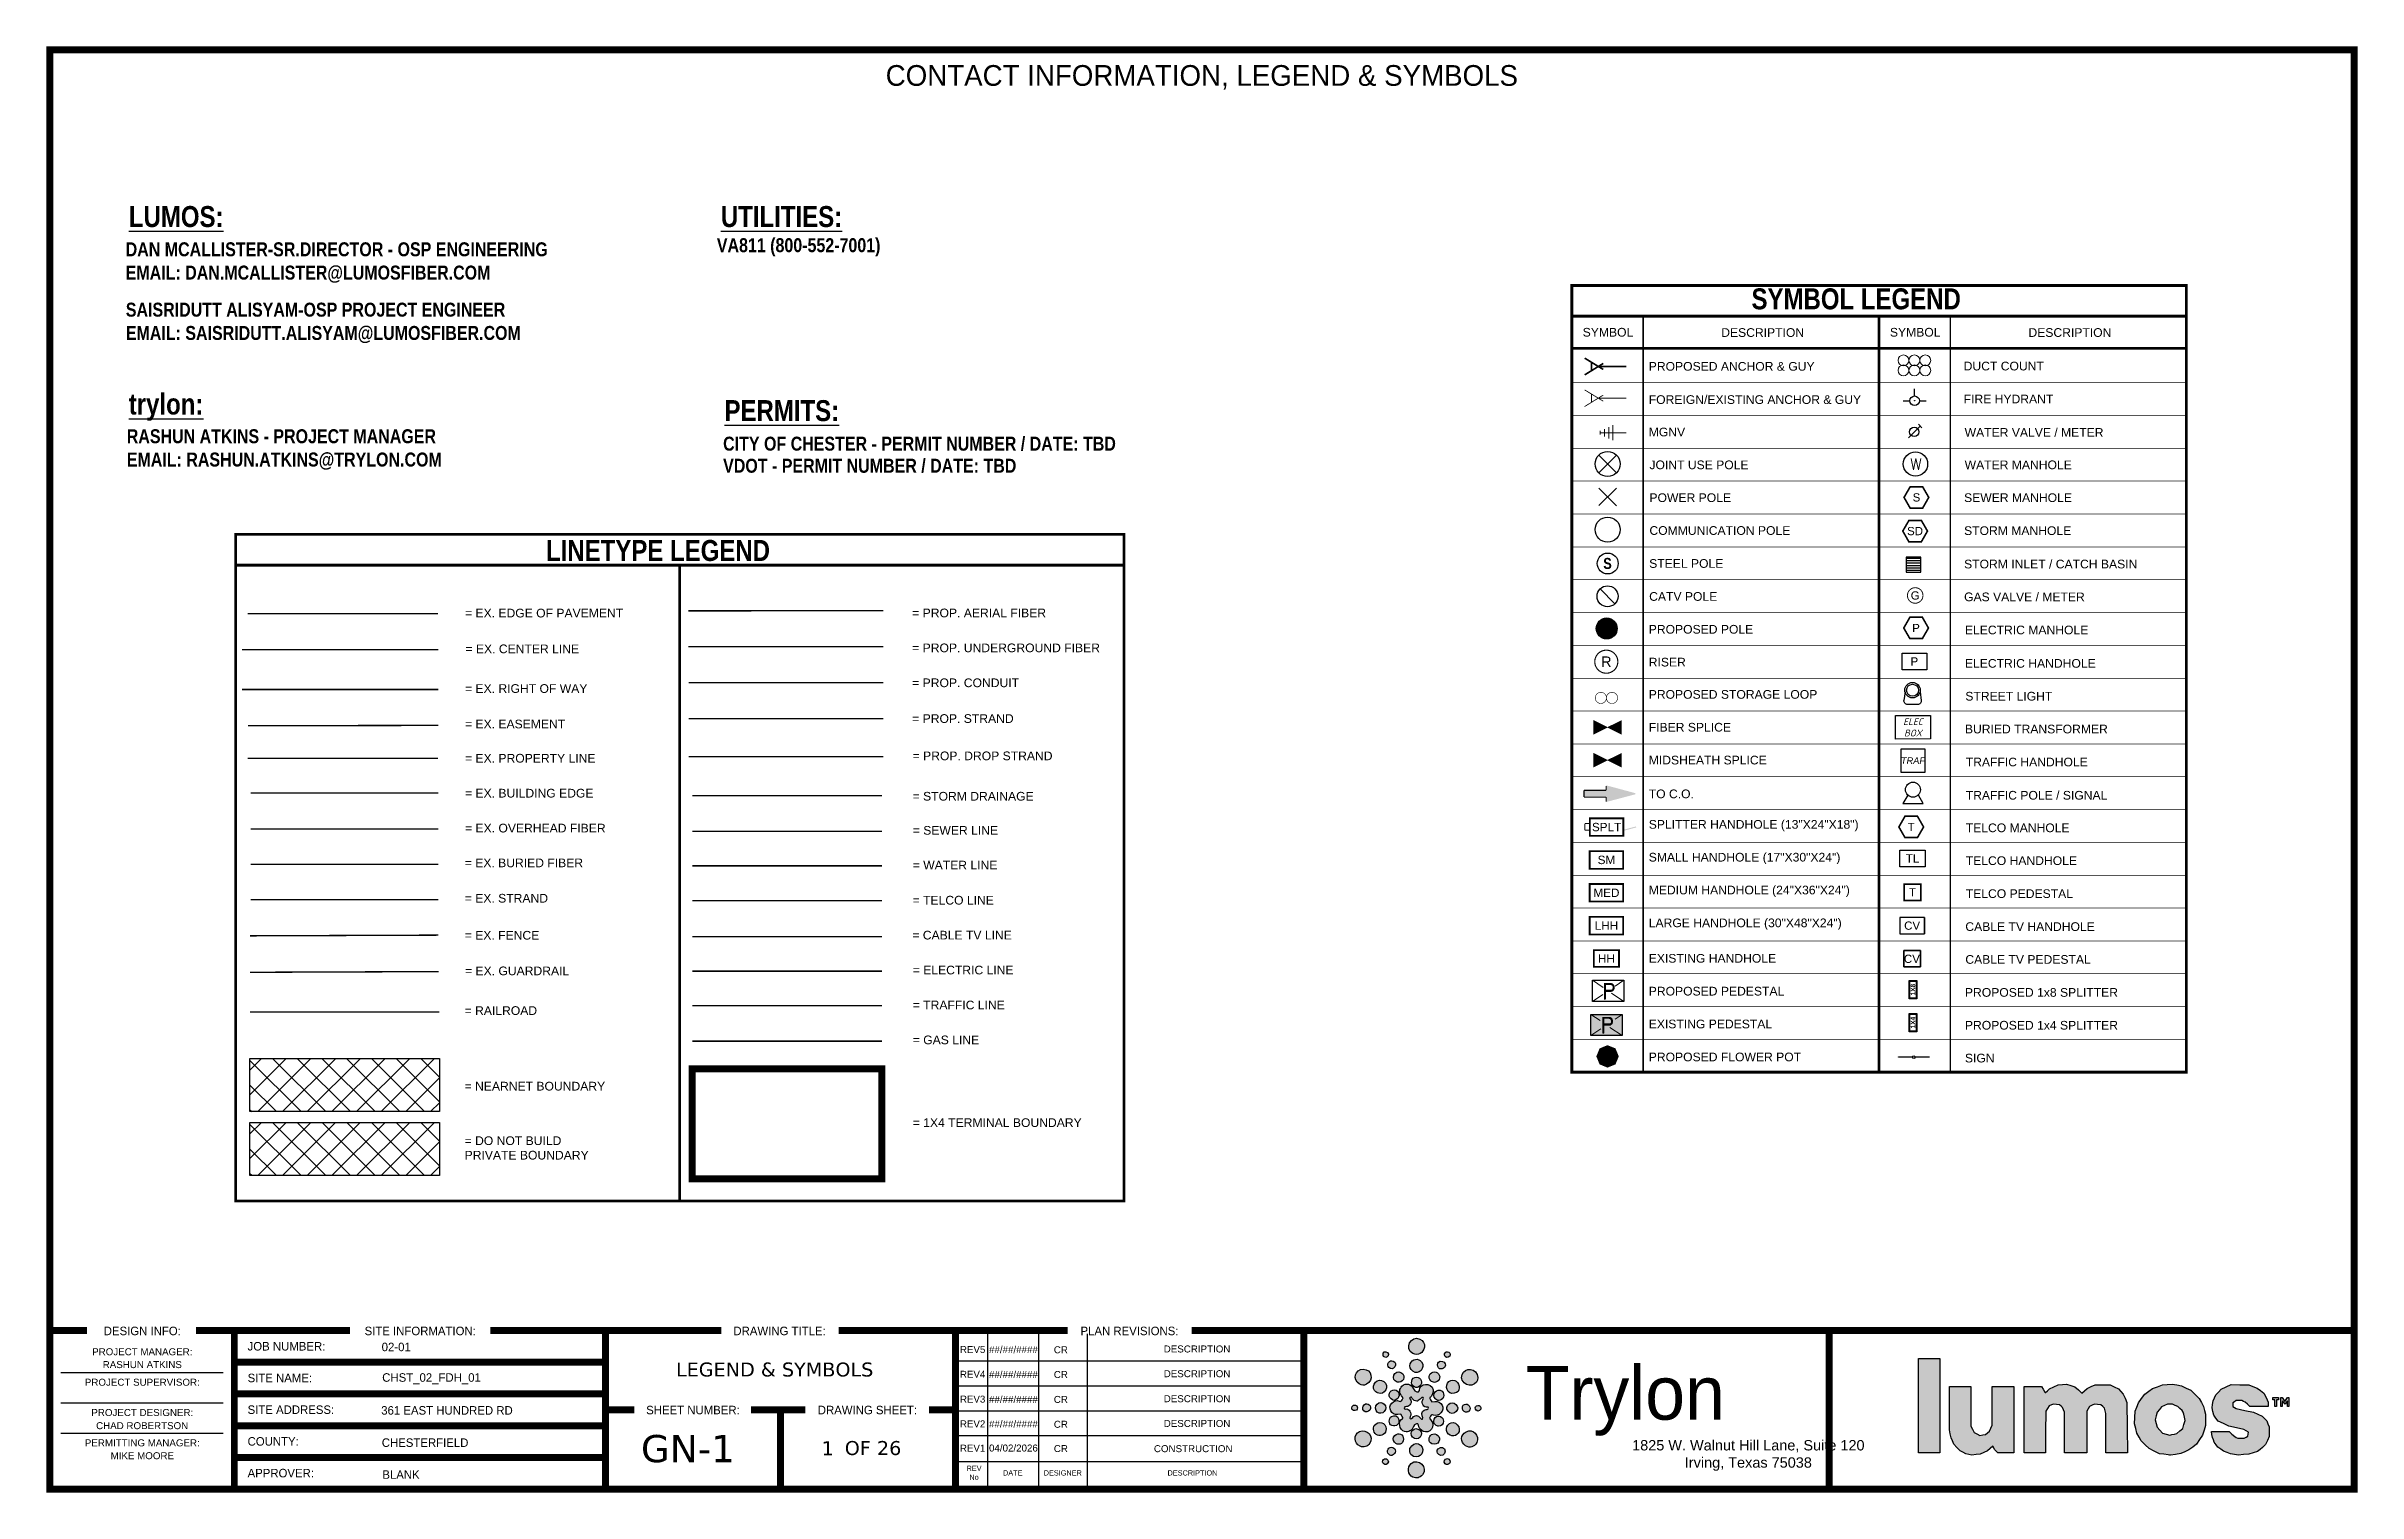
# Paper-space layout '2' of a CAD drawing. Extents: x 0.2 to 16.8, y 0.2 to 10.6.
import ezdxf
from ezdxf.enums import TextEntityAlignment as Align
from ezdxf.lldxf.tags import DXFTag

# ---------------------------------------------------------------- set-up
doc = ezdxf.new("R2010")
doc.units = 0
doc.header["$MEASUREMENT"] = 0
doc.set_wipeout_variables(frame=1)
doc.linetypes.add('PROPERTY', pattern=[31.302502, 12.967109, -5.580706, 1.571985, -4.030017, 1.571985, -5.5807])
doc.linetypes.add('TEST', pattern=[95.846331, 41.216495, -5.729725, 7.441326, -7.70708, 25.513098, -8.238607])
doc.layers.get('DefPoints').update_dxf_attribs({"color": 1, "lineweight": 0})
for name, color, linetype in [('1x4 SPLITTER', 1, 'Continuous'), ('1x8 SPLITTER', 1, 'Continuous'), ('48 FOC', 30, '48'), ('A&G', 1, 'Continuous'), ('A&G_EXIST', 7, 'Continuous'), ('CATV_POLE', 7, 'Continuous'), ('E_BUILDING', 8, 'Continuous'), ('E_CURB', 8, 'EOP'), ('E_EASEMENT', 7, 'EASEMENT'), ('E_GAS', 2, 'GAS_LUMOS'), ('E_RAILROAD', 34, 'TRACKS'), ('E_ROW', 8, 'ROW'), ('E_WATER UTILITY', 5, 'WATER_LUMOS'), ('ELECTRIC', 1, 'ELECTRIC_LINE'), ('EX_BFO', 30, 'BFO'), ('EX_STRAND', 5, 'EX_STRAND'), ('FIBER_SPLICE', 1, 'Continuous'), ('HATCH_NN', 253, 'Continuous'), ('JOINT USE POLE', 7, 'Continuous'), ('LAYER_1', 7, 'Continuous'), ('MIDSHEATH SPLICE', 6, 'Continuous'), ('MM_HH', 7, 'Continuous'), ('NEW_POLE', 7, 'Continuous'), ('P_CONDUIT', 1, 'CONDUIT'), ('P_STRAND', 1, 'STRAND_LUMOS'), ('RISER', 7, 'Continuous'), ('STEEL_POLE', 7, 'Continuous'), ('T1 PAGE CALLOUTS', 7, 'Continuous')]:
    doc.layers.add(name, color=color, linetype=linetype)
doc.layers.add('1X4 Terminal Boundary', color=7, linetype='Continuous', lineweight=20, true_color=0x00853c)
for name, color, linetype, lineweight in [('AERIAL_ FOC CT', 5, 'Continuous', 18), ('Default', 7, 'Continuous', 25), ('FENCE', 7, 'FENCELINE1', 0), ('FLOWERPOTS', 30, 'Continuous', 18), ('GUARDRAIL', 7, 'GUARDRAIL', 0), ('MGNV', 7, 'Continuous', 18), ('Prop. Drop Strand', 1, 'Prop_Dropstrand', 35), ('PROP_HH', 104, 'Continuous', 0), ('UG Duct Count', 7, 'Continuous', 18)]:
    doc.layers.add(name, color=color, linetype=linetype, lineweight=lineweight)
for name, color, linetype, true_color in [('CATV', 7, 'CATV_LINE', 0xffc57f), ('EX_OHF', 7, 'EX_OHF', 0xcc5500), ('EXISTING TELCO HANDHOLE', 7, 'Continuous', 0xcc5500), ('HATCH_PVT', 7, 'Continuous', 0xe6e600), ('NEW FIBER LOOP', 7, 'Continuous', 0x538135), ('SEWER_LINE', 7, 'SEWER_LINE', 0x37d300), ('STORM_DRAINAGE', 7, 'STORM_DRAINAGE', 0x72b85b), ('TELCO', 7, 'TELCO_LINE', 0xffc57f), ('TRAFFIC', 7, 'TRAFFIC_LINE', 0x9f7fff)]:
    doc.layers.add(name, color=color, linetype=linetype, true_color=true_color)
doc.layers.add('E_PROPERTY LINE', color=8, linetype='PROPERTY', transparency=0.3)
doc.styles.add('Arial', font='arial.ttf')
doc.styles.add('FTTH', font='micross.ttf')
doc.styles.add('LOOP', font='arial.ttf')
doc.styles.add('MCI', font='FRADM.TTF')
doc.styles.add('PDF Arial Italic', font='ariali.ttf')
doc.styles.add('PDF TechnicBold', font='techb___.ttf')
doc.styles.add('Simplex', font='simplex.shx')
doc.styles.get("Standard").update_dxf_attribs({"font": 'arial.ttf'})
doc.styles.add('Verdana', font='verdana.ttf')
tags = doc.linetypes.add('48', pattern='A,0.718375,-0.132013,["48 CT",Standard,S=0.09234,R=0,X=0,Y=-0.045241],-0.527056,0.533798', length=1.911242).pattern_tags.tags
tags[6] = DXFTag(74, 10)
tags = doc.linetypes.add('BFO', pattern='A,0.7,-0.2,["BFO",Standard,S=0.1,R=0,X=-0.1,Y=-0.05],-0.3', length=1.2).pattern_tags.tags
tags[6] = DXFTag(74, 10)
tags = doc.linetypes.add('CATV_LINE', pattern='A,0.7,-0.2,["TV",Standard,S=0.1,R=0,X=-0.05,Y=-0.05],-0.3', length=1.2).pattern_tags.tags
tags[6] = DXFTag(74, 10)
tags = doc.linetypes.add('CENTERLINE', pattern='A,25.130993,-3.694477,["CL",Arial,S=5.36622,R=0,X=0,Y=-2.68311],-13.520662', length=42.346132).pattern_tags.tags
tags[6] = DXFTag(74, 10)
tags = doc.linetypes.add('CONDUIT', pattern='A,5.441269,-1.056917,["C",Arial,S=0.56119,R=0,X=0,Y=-0.280595],-1.62838', length=8.126566).pattern_tags.tags
tags[6] = DXFTag(74, 10)
tags = doc.linetypes.add('EASEMENT', pattern='A,49.990114,-1.77598,["ESMT",Arial,S=2.99974,R=0.077906,X=0,Y=-1.429485],-13.169726', length=64.93582).pattern_tags.tags
tags[6] = DXFTag(74, 10)
tags = doc.linetypes.add('ELECTRIC_LINE', pattern='A,0.7,-0.2,["E",Standard,S=0.1,R=0,X=-0.02,Y=-0.05],-0.3', length=1.2).pattern_tags.tags
tags[6] = DXFTag(74, 10)
tags = doc.linetypes.add('EOP', pattern='A,49.990109,-1.776071,["EOP",Arial,S=2.99974,R=0.081355,X=0,Y=-1.426368],-10.416452', length=62.182632).pattern_tags.tags
tags[6] = DXFTag(74, 10)
tags = doc.linetypes.add('EX_OHF', pattern='A,0.7,-0.2,["OHF",Standard,S=0.1,R=0,X=-0.1,Y=-0.05],-0.3', length=1.2).pattern_tags.tags
tags[6] = DXFTag(74, 10)
tags = doc.linetypes.add('EX_STRAND', pattern='A,0.7,-0.12,["EX_STRAND",Standard,S=0.05,R=0,X=-0.1,Y=-0.024],-0.33', length=1.15).pattern_tags.tags
tags[6] = DXFTag(74, 10)
doc.linetypes.add('FENCELINE1', pattern='A,0.25,-0.1,[133,ltypeshp.shx,S=0.1,R=0,X=-0.1,Y=0],-0.1,1', length=1.45)
tags = doc.linetypes.add('GAS_LUMOS', pattern='A,25.130993,-3.235276,["GAS",Arial,S=5.36622,R=0,X=0,Y=-2.68311],-19.092107', length=47.458376).pattern_tags.tags
tags[6] = DXFTag(74, 10)
tags = doc.linetypes.add('GUARDRAIL', pattern='A,0.7,-0.2,["GR",Standard,S=0.1,R=0,X=-0.05,Y=-0.05],-0.3', length=1.2).pattern_tags.tags
tags[6] = DXFTag(74, 10)
tags = doc.linetypes.add('Prop_Dropstrand', pattern='A,0.2,-0.12,0.2,-0.12,["DP",Standard,S=0.05,R=0,X=-0.1,Y=-0.024],-0.02', length=0.66).pattern_tags.tags
tags[10] = DXFTag(74, 10)
tags = doc.linetypes.add('ROW', pattern='A,25.130993,-3.694477,["R/W",Arial,S=5.36622,R=0,X=0,Y=-2.68311],-18.632906', length=47.458376).pattern_tags.tags
tags[6] = DXFTag(74, 10)
tags = doc.linetypes.add('SEWER_LINE', pattern='A,0.7,-0.2,["SS",Standard,S=0.1,R=0,X=-0.05,Y=-0.05],-0.3', length=1.2).pattern_tags.tags
tags[6] = DXFTag(74, 10)
tags = doc.linetypes.add('STORM_DRAINAGE', pattern='A,0.7,-0.2,["SD",Standard,S=0.1,R=0,X=-0.05,Y=-0.05],-0.3', length=1.2).pattern_tags.tags
tags[6] = DXFTag(74, 10)
tags = doc.linetypes.add('STRAND_LUMOS', pattern='A,5.441269,-1.231092,["I",Arial,S=0.56119,R=0,X=0,Y=-0.280595],-1.454204', length=8.126565).pattern_tags.tags
tags[6] = DXFTag(74, 10)
tags = doc.linetypes.add('TELCO_LINE', pattern='A,0.7,-0.2,["T",Standard,S=0.1,R=0,X=-0.02,Y=-0.05],-0.3', length=1.2).pattern_tags.tags
tags[6] = DXFTag(74, 10)
doc.linetypes.add('TRACKS', pattern='A,0.15,[130,ltypeshp.shx,S=0.25,R=0,X=0,Y=0],0.15', length=0.3)
tags = doc.linetypes.add('TRAFFIC_LINE', pattern='A,0.7,-0.2,["TRAFF",Standard,S=0.1,R=0,X=-0.1,Y=-0.05],-0.45', length=1.35).pattern_tags.tags
tags[6] = DXFTag(74, 10)
tags = doc.linetypes.add('WATER_LUMOS', pattern='A,25.130993,-7.613175,["W",Arial,S=5.36622,R=0,X=0,Y=-2.68311],-14.714208', length=47.458376).pattern_tags.tags
tags[6] = DXFTag(74, 10)

# ---------------------------------------------------------------- blocks, each defined once
blk = doc.blocks.new('Lumos_Logo')
at = {"linetype": 'Continuous', "true_color": 0x2a213f}
h = blk.add_hatch(color=179, dxfattribs=at)
h.dxf.hatch_style = 1
h.paths.add_polyline_path([(-48.38, 24.2), (-52.22, 24.2), (-56.05, 24.2), (-56.05, 7.26), (-56.05, -9.67), (-52.22, -9.67), (-48.38, -9.67), (-48.38, 7.26)])
h.paths.add_polyline_path([(-37.27, 7.05), (-37.27, 14.14), (-41.11, 14.14), (-44.94, 14.14), (-44.94, 6.35), (-44.94, -1.44), (-44.64, -2.84), (-44.34, -4.23), (-43.86, -5.36), (-43.38, -6.48), (-42.25, -7.7), (-41.13, -8.92), (-40.1, -9.45), (-39.07, -9.97), (-37.97, -10.2), (-36.87, -10.43), (-35.42, -10.29), (-33.96, -10.16), (-32.63, -9.56), (-31.29, -8.96), (-30.33, -8.11), (-29.36, -7.26), (-29.05, -7.87), (-28.74, -8.48), (-28.19, -9.07), (-27.65, -9.67), (-24.79, -9.67), (-21.92, -9.67), (-21.92, 2.24), (-21.92, 14.14), (-25.76, 14.14), (-29.6, 14.14), (-29.6, 7.2), (-29.61, 0.25), (-30.1, -0.83), (-30.59, -1.91), (-31.29, -2.46), (-31.99, -3.01), (-33.04, -3.19), (-34.09, -3.37), (-35.08, -2.88), (-36.08, -2.39), (-36.67, -1.21), (-37.27, -0.03)])
h.paths.add_polyline_path([(18.69, 8.45), (18, 9.92), (17.31, 11.39), (16.46, 12.36), (15.61, 13.33), (14.11, 14.06), (12.61, 14.79), (9.96, 14.79), (7.31, 14.78), (5.84, 14.1), (4.37, 13.42), (3.44, 12.6), (2.5, 11.78), (1.27, 12.92), (0.04, 14.07), (-1.44, 14.54), (-2.93, 15), (-4.47, 14.86), (-6.02, 14.72), (-7.55, 14.02), (-9.09, 13.32), (-9.82, 12.63), (-10.54, 11.93), (-10.72, 12.16), (-11.32, 13.15), (-11.91, 14.14), (-15.07, 14.14), (-18.22, 14.14), (-18.22, 2.24), (-18.22, -9.67), (-14.4, -9.67), (-10.57, -9.67), (-10.49, -2.2), (-10.41, 5.28), (-9.81, 6.24), (-9.22, 7.2), (-8.42, 7.53), (-7.62, 7.86), (-6.55, 7.72), (-5.48, 7.57), (-4.93, 7.09), (-4.39, 6.6), (-4.03, 5.75), (-3.67, 4.9), (-3.67, -2.39), (-3.67, -9.67), (0.3, -9.67), (4.27, -9.67), (4.27, -2.2), (4.27, 5.28), (4.79, 6.13), (5.31, 6.97), (6.16, 7.41), (7.01, 7.85), (8.17, 7.72), (9.33, 7.59), (9.98, 6.98), (10.62, 6.38), (10.89, 5.43), (11.15, 4.48), (11.15, -2.59), (11.15, -9.67), (15, -9.67), (18.85, -9.67), (18.77, -0.61)])
h.paths.add_polyline_path([(44.63, 9.78), (43.12, 11.28), (41.6, 12.78), (39.94, 13.57), (38.27, 14.36), (36.6, 14.69), (34.93, 15.01), (33.16, 14.86), (31.39, 14.71), (29.63, 14.07), (27.87, 13.43), (26.49, 12.42), (25.1, 11.4), (23.96, 9.85), (22.82, 8.31), (22.25, 6.79), (21.67, 5.28), (21.54, 3.03), (21.4, 0.78), (21.84, -0.92), (22.27, -2.61), (23.05, -3.96), (23.82, -5.31), (25.22, -6.71), (26.63, -8.11), (28.48, -9.03), (30.33, -9.94), (31.92, -10.17), (33.51, -10.4), (33.9, -10.43), (34.3, -10.45), (36.14, -10.19), (37.99, -9.92), (39.44, -9.25), (40.9, -8.59), (42.26, -7.56), (43.63, -6.53), (44.72, -4.9), (45.81, -3.27), (46.34, -1.55), (46.87, 0.18), (46.87, 2.2), (46.86, 4.22), (46.5, 5.58), (46.14, 6.95), (45.38, 8.36)])
h.paths.add_polyline_path([(30.3, 5.88), (31.12, 6.82), (32.18, 7.3), (33.24, 7.78), (34.11, 7.79), (34.98, 7.79), (35.96, 7.38), (36.95, 6.97), (37.7, 6.26), (38.45, 5.54), (38.79, 4.88), (39.13, 4.22), (39.32, 3.11), (39.5, 1.99), (39.09, 0.56), (38.67, -0.87), (37.64, -1.8), (36.61, -2.74), (35.72, -2.92), (34.83, -3.1), (34.43, -3.19), (34.04, -3.28), (32.71, -2.93), (31.39, -2.58), (30.42, -1.49), (29.46, -0.4), (29.14, 0.92), (28.82, 2.24), (29.15, 3.59), (29.47, 4.94)], flags=16)
h.paths.add_polyline_path([(67.72, 11.77), (66.53, 12.68), (65.34, 13.59), (63.84, 14.18), (62.35, 14.77), (59.17, 14.79), (56, 14.8), (54.25, 13.98), (52.51, 13.15), (51.51, 12.15), (50.51, 11.15), (50.03, 10.07), (49.56, 8.98), (49.38, 7.74), (49.19, 6.49), (49.51, 5.16), (49.83, 3.83), (50.59, 2.78), (51.35, 1.74), (53.28, 0.82), (55.2, -0.1), (57.92, -0.69), (60.63, -1.29), (61.44, -1.78), (62.25, -2.27), (62.17, -2.99), (62.08, -3.7), (61.42, -4.04), (60.76, -4.37), (59.62, -4.37), (58.48, -4.38), (57.9, -4.08), (57.32, -3.77), (56.33, -2.89), (55.33, -2), (52.14, -2), (48.94, -2), (49.12, -3.09), (49.31, -4.19), (49.66, -5.01), (50.01, -5.83), (50.67, -6.72), (51.32, -7.6), (52.34, -8.33), (53.35, -9.07), (54.58, -9.53), (55.81, -9.99), (57.23, -10.21), (58.64, -10.43), (60.49, -10.29), (62.35, -10.16), (63.93, -9.63), (65.52, -9.1), (66.39, -8.44), (67.26, -7.78), (67.81, -7.2), (68.37, -6.63), (69.02, -5.23), (69.67, -3.82), (69.68, -2.05), (69.69, -0.28), (69.25, 0.78), (68.8, 1.84), (67.99, 2.68), (67.18, 3.51), (65.64, 4.2), (64.11, 4.89), (60.98, 5.57), (57.85, 6.25), (57.25, 6.63), (56.66, 7.01), (56.66, 7.65), (56.66, 8.29), (57.25, 8.7), (57.83, 9.12), (58.85, 9.12), (59.87, 9.12), (60.45, 8.81), (61.02, 8.51), (61.89, 7.75), (62.76, 7), (66.06, 7), (69.36, 7), (69.36, 7.75), (69.36, 8.5), (68.54, 10.14)])
h.paths.add_polyline_path([(74.83, 9.48), (74.37, 10.17), (74.11, 10.17), (73.86, 10.17), (73.86, 8.59), (73.86, 7), (74.12, 7), (74.39, 7), (74.39, 7.99), (74.4, 8.98), (74.87, 8.36), (75.35, 7.75), (75.78, 8.36), (76.21, 8.98), (76.22, 7.99), (76.24, 7), (76.5, 7), (76.77, 7), (76.77, 8.59), (76.77, 10.17), (76.52, 10.17), (76.28, 10.17), (75.78, 9.48), (75.28, 8.79)])
h.paths.add_polyline_path([(73.06, 10.17), (72, 10.17), (70.95, 10.17), (70.95, 9.78), (70.95, 9.38), (71.34, 9.38), (71.74, 9.38), (71.74, 8.19), (71.74, 7), (72, 7), (72.27, 7), (72.27, 8.19), (72.27, 9.38), (72.67, 9.38), (73.06, 9.38), (73.06, 9.78)])
at = {"layer": 'LAYER_1', "color": 179, "true_color": 0x2a213f}
for points in [[(-56.05, 7.26), (-56.05, 24.2), (-52.22, 24.2), (-48.38, 24.2), (-48.38, 7.26), (-48.38, -9.67), (-52.22, -9.67), (-56.05, -9.67)], [(-37.97, -10.2), (-39.07, -9.97), (-40.1, -9.45), (-41.13, -8.92), (-42.25, -7.7), (-43.38, -6.48), (-43.86, -5.36), (-44.34, -4.23), (-44.64, -2.84), (-44.94, -1.44), (-44.94, 6.35), (-44.94, 14.14), (-41.11, 14.14), (-37.27, 14.14), (-37.27, 7.05), (-37.27, -0.03), (-36.67, -1.21), (-36.08, -2.39), (-35.08, -2.88), (-34.09, -3.37), (-33.04, -3.19), (-31.99, -3.01), (-31.29, -2.46), (-30.59, -1.91), (-30.1, -0.83), (-29.61, 0.25), (-29.6, 7.2), (-29.6, 14.14), (-25.76, 14.14), (-21.92, 14.14), (-21.92, 2.24), (-21.92, -9.67), (-24.79, -9.67), (-27.65, -9.67), (-28.19, -9.07), (-28.74, -8.48), (-29.05, -7.87), (-29.36, -7.26), (-30.33, -8.11), (-31.29, -8.96), (-32.63, -9.56), (-33.96, -10.16), (-35.42, -10.29), (-36.87, -10.43)], [(-18.22, 2.24), (-18.22, 14.14), (-15.07, 14.14), (-11.91, 14.14), (-11.32, 13.15), (-10.72, 12.16), (-10.63, 12.04), (-10.54, 11.93), (-9.82, 12.63), (-9.09, 13.32), (-7.55, 14.02), (-6.02, 14.72), (-4.47, 14.86), (-2.93, 15), (-1.44, 14.54), (0.04, 14.07), (1.27, 12.92), (2.5, 11.78), (3.44, 12.6), (4.37, 13.42), (5.84, 14.1), (7.31, 14.78), (9.96, 14.79), (12.61, 14.79), (14.11, 14.06), (15.61, 13.33), (16.46, 12.36), (17.31, 11.39), (18, 9.92), (18.69, 8.45), (18.77, -0.61), (18.85, -9.67), (15, -9.67), (11.15, -9.67), (11.15, -2.59), (11.15, 4.48), (10.89, 5.43), (10.62, 6.38), (9.98, 6.98), (9.33, 7.59), (8.17, 7.72), (7.01, 7.85), (6.16, 7.41), (5.31, 6.97), (4.79, 6.13), (4.27, 5.28), (4.27, -2.2), (4.27, -9.67), (0.3, -9.67), (-3.67, -9.67), (-3.67, -2.39), (-3.67, 4.9), (-4.03, 5.75), (-4.39, 6.6), (-4.93, 7.09), (-5.48, 7.57), (-6.55, 7.72), (-7.62, 7.86), (-8.42, 7.53), (-9.22, 7.2), (-9.81, 6.24), (-10.41, 5.28), (-10.49, -2.2), (-10.57, -9.67), (-14.4, -9.67), (-18.22, -9.67)], [(31.92, -10.17), (30.33, -9.94), (28.48, -9.03), (26.63, -8.11), (25.22, -6.71), (23.82, -5.31), (23.05, -3.96), (22.27, -2.61), (21.84, -0.92), (21.4, 0.78), (21.54, 3.03), (21.67, 5.28), (22.25, 6.79), (22.82, 8.31), (23.96, 9.85), (25.1, 11.4), (26.49, 12.42), (27.87, 13.43), (29.63, 14.07), (31.39, 14.71), (33.16, 14.86), (34.93, 15.01), (36.6, 14.69), (38.27, 14.36), (39.94, 13.57), (41.6, 12.78), (43.12, 11.28), (44.63, 9.78), (45.38, 8.36), (46.14, 6.95), (46.5, 5.58), (46.86, 4.22), (46.87, 2.2), (46.87, 0.18), (46.34, -1.55), (45.81, -3.27), (44.72, -4.9), (43.63, -6.53), (42.26, -7.56), (40.9, -8.59), (39.44, -9.25), (37.99, -9.92), (36.14, -10.19), (34.3, -10.45), (33.9, -10.43), (33.51, -10.4)], [(57.23, -10.21), (55.81, -9.99), (54.58, -9.53), (53.35, -9.07), (52.34, -8.33), (51.32, -7.6), (50.67, -6.72), (50.01, -5.83), (49.66, -5.01), (49.31, -4.19), (49.12, -3.09), (48.94, -2), (52.14, -2), (55.33, -2), (56.33, -2.89), (57.32, -3.77), (57.9, -4.08), (58.48, -4.38), (59.62, -4.37), (60.76, -4.37), (61.42, -4.04), (62.08, -3.7), (62.17, -2.99), (62.25, -2.27), (61.44, -1.78), (60.63, -1.29), (57.92, -0.69), (55.2, -0.1), (53.28, 0.82), (51.35, 1.74), (50.59, 2.78), (49.83, 3.83), (49.51, 5.16), (49.19, 6.49), (49.38, 7.74), (49.56, 8.98), (50.03, 10.07), (50.51, 11.15), (51.51, 12.15), (52.51, 13.15), (54.25, 13.98), (56, 14.8), (59.17, 14.79), (62.35, 14.77), (63.84, 14.18), (65.34, 13.59), (66.53, 12.68), (67.72, 11.77), (68.54, 10.14), (69.36, 8.5), (69.36, 7.75), (69.36, 7), (66.06, 7), (62.76, 7), (61.89, 7.75), (61.02, 8.51), (60.45, 8.81), (59.87, 9.12), (58.85, 9.12), (57.83, 9.12), (57.25, 8.7), (56.66, 8.29), (56.66, 7.65), (56.66, 7.01), (57.25, 6.63), (57.85, 6.25), (60.98, 5.57), (64.11, 4.89), (65.64, 4.2), (67.18, 3.51), (67.99, 2.68), (68.8, 1.84), (69.25, 0.78), (69.69, -0.28), (69.68, -2.05), (69.67, -3.82), (69.02, -5.23), (68.37, -6.63), (67.81, -7.2), (67.26, -7.78), (66.39, -8.44), (65.52, -9.1), (63.93, -9.63), (62.35, -10.16), (60.49, -10.29), (58.64, -10.43)], [(71.74, 8.19), (71.74, 9.38), (71.34, 9.38), (70.95, 9.38), (70.95, 9.78), (70.95, 10.17), (72, 10.17), (73.06, 10.17), (73.06, 9.78), (73.06, 9.38), (72.67, 9.38), (72.27, 9.38), (72.27, 8.19), (72.27, 7), (72, 7), (71.74, 7)], [(73.86, 8.59), (73.86, 10.17), (74.11, 10.17), (74.37, 10.17), (74.83, 9.48), (75.28, 8.79), (75.78, 9.48), (76.28, 10.17), (76.52, 10.17), (76.77, 10.17), (76.77, 8.59), (76.77, 7), (76.5, 7), (76.24, 7), (76.22, 7.99), (76.21, 8.98), (75.78, 8.36), (75.35, 7.75), (74.87, 8.36), (74.4, 8.98), (74.39, 7.99), (74.39, 7), (74.12, 7), (73.86, 7)], [(35.72, -2.92), (36.61, -2.74), (37.64, -1.8), (38.67, -0.87), (39.09, 0.56), (39.5, 1.99), (39.32, 3.11), (39.13, 4.22), (38.79, 4.88), (38.45, 5.54), (37.7, 6.26), (36.95, 6.97), (35.96, 7.38), (34.98, 7.79), (34.11, 7.79), (33.24, 7.78), (32.18, 7.3), (31.12, 6.82), (30.3, 5.88), (29.47, 4.94), (29.15, 3.59), (28.82, 2.24), (29.14, 0.92), (29.46, -0.4), (30.42, -1.49), (31.39, -2.58), (32.71, -2.93), (34.04, -3.28), (34.43, -3.19), (34.83, -3.1)]]:
    blk.add_lwpolyline(points, close=True, dxfattribs=at)
blk = doc.blocks.new('TRYLON LOGO')
at = {"linetype": 'Continuous', "true_color": 0xf7941d}
h = blk.add_hatch(color=30, dxfattribs=at)
h.dxf.hatch_style = 1
edge = h.paths.add_edge_path()
edge.add_spline(control_points=[(2.67, 8.17), (2.67, 7.21), (0.97, 7.71), (0.58, 8.79)], knot_values=[0, 0, 0, 0, 1, 1, 1, 1], degree=3, periodic=0)
edge.add_spline(control_points=[(0.58, 8.79), (-0.04, 10.52), (-2.14, 11), (-3.43, 9.71)], knot_values=[0, 0, 0, 0, 1, 1, 1, 1], degree=3, periodic=0)
edge.add_spline(control_points=[(-3.43, 9.71), (-4.42, 8.72), (-4.48, 7.39), (-3.59, 6.35)], knot_values=[0, 0, 0, 0, 1, 1, 1, 1], degree=3, periodic=0)
edge.add_line((-3.59, 6.35), (-2.96, 5.63))
edge.add_line((-2.96, 5.63), (-3.37, 4.91))
edge.add_spline(control_points=[(-3.37, 4.91), (-3.73, 4.3), (-3.87, 4.23), (-4.37, 4.46)], knot_values=[0, 0, 0, 0, 1, 1, 1, 1], degree=3, periodic=0)
edge.add_spline(control_points=[(-4.37, 4.46), (-5.15, 4.82), (-6.22, 4.52), (-7.01, 3.74)], knot_values=[0, 0, 0, 0, 1, 1, 1, 1], degree=3, periodic=0)
edge.add_spline(control_points=[(-7.01, 3.74), (-8.58, 2.17), (-7.16, -0.56), (-4.91, -0.3)], knot_values=[0, 0, 0, 0, 1, 1, 1, 1], degree=3, periodic=0)
edge.add_line((-4.91, -0.3), (-3.78, -0.18))
edge.add_line((-3.78, -0.18), (-3.35, -0.91))
edge.add_spline(control_points=[(-3.35, -0.91), (-2.99, -1.55), (-2.98, -1.67), (-3.32, -1.8)], knot_values=[0, 0, 0, 0, 1, 1, 1, 1], degree=3, periodic=0)
edge.add_spline(control_points=[(-3.32, -1.8), (-4.98, -2.43), (-4.35, -5.82), (-2.49, -6.25)], knot_values=[0, 0, 0, 0, 1, 1, 1, 1], degree=3, periodic=0)
edge.add_spline(control_points=[(-2.49, -6.25), (-1.11, -6.57), (0.1, -5.86), (0.57, -4.43)], knot_values=[0, 0, 0, 0, 1, 1, 1, 1], degree=3, periodic=0)
edge.add_spline(control_points=[(0.57, -4.43), (0.89, -3.46), (2.41, -3.06), (2.41, -3.95)], knot_values=[0, 0, 0, 0, 1, 1, 1, 1], degree=3, periodic=0)
edge.add_spline(control_points=[(2.41, -3.95), (2.41, -4.74), (3.18, -5.85), (3.96, -6.17)], knot_values=[0, 0, 0, 0, 1, 1, 1, 1], degree=3, periodic=0)
edge.add_spline(control_points=[(3.96, -6.17), (6.4, -7.18), (8.53, -4.31), (6.81, -2.32)], knot_values=[0, 0, 0, 0, 1, 1, 1, 1], degree=3, periodic=0)
edge.add_line((6.81, -2.32), (6.19, -1.59))
edge.add_line((6.19, -1.59), (6.6, -0.88))
edge.add_spline(control_points=[(6.6, -0.88), (6.95, -0.27), (7.1, -0.2), (7.6, -0.43)], knot_values=[0, 0, 0, 0, 1, 1, 1, 1], degree=3, periodic=0)
edge.add_spline(control_points=[(7.6, -0.43), (8.38, -0.79), (9.45, -0.49), (10.24, 0.29)], knot_values=[0, 0, 0, 0, 1, 1, 1, 1], degree=3, periodic=0)
edge.add_spline(control_points=[(10.24, 0.29), (11.8, 1.86), (10.38, 4.59), (8.13, 4.34)], knot_values=[0, 0, 0, 0, 1, 1, 1, 1], degree=3, periodic=0)
edge.add_line((8.13, 4.34), (7, 4.21))
edge.add_line((7, 4.21), (6.58, 4.94))
edge.add_spline(control_points=[(6.58, 4.94), (6.22, 5.58), (6.21, 5.7), (6.54, 5.83)], knot_values=[0, 0, 0, 0, 1, 1, 1, 1], degree=3, periodic=0)
edge.add_spline(control_points=[(6.54, 5.83), (7.09, 6.04), (7.75, 7.77), (7.55, 8.45)], knot_values=[0, 0, 0, 0, 1, 1, 1, 1], degree=3, periodic=0)
edge.add_spline(control_points=[(7.55, 8.45), (6.75, 11.09), (2.67, 10.86), (2.67, 8.17)], knot_values=[0, 0, 0, 0, 1, 1, 1, 1], degree=3, periodic=0)
edge = h.paths.add_edge_path(flags=16)
edge.add_spline(control_points=[(-0.5, 5.72), (-0.22, 5.89), (-0.03, 5.8), (0.19, 5.39)], knot_values=[0, 0, 0, 0, 1, 1, 1, 1], degree=3, periodic=0)
edge.add_spline(control_points=[(0.19, 5.39), (0.49, 4.83), (1.13, 4.45), (1.84, 4.42)], knot_values=[0, 0, 0, 0, 1, 1, 1, 1], degree=3, periodic=0)
edge.add_spline(control_points=[(1.84, 4.42), (2.03, 4.41), (2.52, 4.74), (2.92, 5.17)], knot_values=[0, 0, 0, 0, 1, 1, 1, 1], degree=3, periodic=0)
edge.add_spline(control_points=[(2.92, 5.17), (3.83, 6.15), (4.56, 5.9), (3.87, 4.84)], knot_values=[0, 0, 0, 0, 1, 1, 1, 1], degree=3, periodic=0)
edge.add_spline(control_points=[(3.87, 4.84), (3.15, 3.74), (4.3, 1.94), (5.45, 2.38)], knot_values=[0, 0, 0, 0, 1, 1, 1, 1], degree=3, periodic=0)
edge.add_spline(control_points=[(5.45, 2.38), (5.72, 2.48), (5.85, 2.36), (5.85, 2.01)], knot_values=[0, 0, 0, 0, 1, 1, 1, 1], degree=3, periodic=0)
edge.add_spline(control_points=[(5.85, 2.01), (5.85, 1.61), (5.67, 1.49), (5.06, 1.49)], knot_values=[0, 0, 0, 0, 1, 1, 1, 1], degree=3, periodic=0)
edge.add_spline(control_points=[(5.06, 1.49), (3.92, 1.49), (3.25, 0.42), (3.68, -0.71)], knot_values=[0, 0, 0, 0, 1, 1, 1, 1], degree=3, periodic=0)
edge.add_spline(control_points=[(3.68, -0.71), (4.13, -1.9), (3.61, -2.33), (2.9, -1.36)], knot_values=[0, 0, 0, 0, 1, 1, 1, 1], degree=3, periodic=0)
edge.add_spline(control_points=[(2.9, -1.36), (2.53, -0.86), (2.13, -0.63), (1.61, -0.63)], knot_values=[0.00001, 0.00001, 0.00001, 0.00001, 1, 1, 1, 1], degree=3, periodic=0)
edge.add_spline(control_points=[(1.61, -0.63), (1.12, -0.63), (0.7, -0.86), (0.38, -1.29)], knot_values=[0, 0, 0, 0, 0.99999, 0.99999, 0.99999, 0.99999], degree=3, periodic=0)
edge.add_spline(control_points=[(0.38, -1.29), (-0.23, -2.11), (-1, -1.82), (-0.53, -0.95)], knot_values=[0, 0, 0, 0, 1, 1, 1, 1], degree=3, periodic=0)
edge.add_spline(control_points=[(-0.53, -0.95), (0.12, 0.26), (-0.95, 1.97), (-2.15, 1.66)], knot_values=[0, 0, 0, 0, 1, 1, 1, 1], degree=3, periodic=0)
edge.add_spline(control_points=[(-2.15, 1.66), (-2.48, 1.57), (-2.62, 1.69), (-2.62, 2.04)], knot_values=[0, 0, 0, 0, 1, 1, 1, 1], degree=3, periodic=0)
edge.add_spline(control_points=[(-2.62, 2.04), (-2.62, 2.42), (-2.43, 2.54), (-1.87, 2.54)], knot_values=[0, 0, 0, 0, 1, 1, 1, 1], degree=3, periodic=0)
edge.add_spline(control_points=[(-1.87, 2.54), (-0.55, 2.54), (0.31, 4.27), (-0.57, 5.15)], knot_values=[0, 0, 0, 0, 1, 1, 1, 1], degree=3, periodic=0)
edge.add_spline(control_points=[(-0.57, 5.15), (-0.83, 5.41), (-0.82, 5.53), (-0.5, 5.72)], knot_values=[0, 0, 0, 0, 1, 1, 1, 1], degree=3, periodic=0)
edge = h.paths.add_edge_path(flags=17)
edge.add_spline(control_points=[(-6.04, 8.37), (-7.86, 8.37), (-8.62, 6.32), (-7.21, 5.21)], knot_values=[0, 0, 0, 0, 1, 1, 1, 1], degree=3, periodic=0)
edge.add_spline(control_points=[(-7.21, 5.21), (-6.41, 4.58), (-6.23, 4.55), (-5.45, 4.97)], knot_values=[0, 0, 0, 0, 1, 1, 1, 1], degree=3, periodic=0)
edge.add_spline(control_points=[(-5.45, 4.97), (-3.83, 5.81), (-4.28, 8.37), (-6.04, 8.37)], knot_values=[0, 0, 0, 0, 1, 1, 1, 1], degree=3, periodic=0)
edge = h.paths.add_edge_path()
edge.add_spline(control_points=[(-13.04, 8.14), (-12.81, 7.81), (-12.36, 7.43), (-12.05, 7.3)], knot_values=[0, 0, 0, 0, 1, 1, 1, 1], degree=3, periodic=0)
edge.add_spline(control_points=[(-12.05, 7.3), (-9.51, 6.28), (-7.56, 9.81), (-9.81, 11.38)], knot_values=[0, 0, 0, 0, 1, 1, 1, 1], degree=3, periodic=0)
edge.add_spline(control_points=[(-9.81, 11.38), (-11.83, 12.8), (-14.46, 10.16), (-13.04, 8.14)], knot_values=[0, 0, 0, 0, 1, 1, 1, 1], degree=3, periodic=0)
edge = h.paths.add_edge_path()
edge.add_spline(control_points=[(-15.85, 10.35), (-13.16, 11.74), (-14.04, 15.64), (-17.04, 15.64)], knot_values=[0, 0, 0, 0, 1, 1, 1, 1], degree=3, periodic=0)
edge.add_spline(control_points=[(-17.04, 15.64), (-19.94, 15.64), (-20.91, 11.99), (-18.41, 10.47)], knot_values=[0, 0, 0, 0, 1, 1, 1, 1], degree=3, periodic=0)
edge.add_spline(control_points=[(-18.41, 10.47), (-17.4, 9.85), (-16.86, 9.83), (-15.85, 10.35)], knot_values=[0, 0, 0, 0, 1, 1, 1, 1], degree=3, periodic=0)
edge = h.paths.add_edge_path()
edge.add_spline(control_points=[(-19.02, 2.13), (-19.02, 3.12), (-20.39, 3.45), (-20.87, 2.56)], knot_values=[0, 0, 0, 0, 1, 1, 1, 1], degree=3, periodic=0)
edge.add_spline(control_points=[(-20.87, 2.56), (-21.2, 1.94), (-20.98, 1.29), (-20.39, 1.15)], knot_values=[0, 0, 0, 0, 1, 1, 1, 1], degree=3, periodic=0)
edge.add_spline(control_points=[(-20.39, 1.15), (-19.68, 0.99), (-19.02, 1.46), (-19.02, 2.13)], knot_values=[0, 0, 0, 0, 1, 1, 1, 1], degree=3, periodic=0)
edge = h.paths.add_edge_path()
edge.add_spline(control_points=[(-16.65, 3.2), (-17.23, 2.67), (-17.34, 1.5), (-16.85, 1.01)], knot_values=[0, 0, 0, 0, 1, 1, 1, 1], degree=3, periodic=0)
edge.add_spline(control_points=[(-16.85, 1.01), (-16.31, 0.46), (-15.11, 0.63), (-14.66, 1.32)], knot_values=[0, 0, 0, 0, 1, 1, 1, 1], degree=3, periodic=0)
edge.add_spline(control_points=[(-14.66, 1.32), (-13.78, 2.65), (-15.49, 4.25), (-16.65, 3.2)], knot_values=[0, 0, 0, 0, 1, 1, 1, 1], degree=3, periodic=0)
edge = h.paths.add_edge_path()
edge.add_spline(control_points=[(-12.19, 3.43), (-12.9, 2.78), (-12.84, 1.11), (-12.09, 0.58)], knot_values=[0, 0, 0, 0, 1, 1, 1, 1], degree=3, periodic=0)
edge.add_spline(control_points=[(-12.09, 0.58), (-11.24, -0.02), (-10.36, 0.07), (-9.62, 0.81)], knot_values=[0, 0, 0, 0, 1, 1, 1, 1], degree=3, periodic=0)
edge.add_spline(control_points=[(-9.62, 0.81), (-7.97, 2.46), (-10.46, 5), (-12.19, 3.43)], knot_values=[0, 0, 0, 0, 1, 1, 1, 1], degree=3, periodic=0)
edge = h.paths.add_edge_path()
edge.add_spline(control_points=[(-18.35, -6.23), (-20.47, -7.19), (-20.34, -10.4), (-18.14, -11.36)], knot_values=[0, 0, 0, 0, 1, 1, 1, 1], degree=3, periodic=0)
edge.add_spline(control_points=[(-18.14, -11.36), (-16.83, -11.93), (-15.5, -11.53), (-14.71, -10.33)], knot_values=[0, 0, 0, 0, 1, 1, 1, 1], degree=3, periodic=0)
edge.add_spline(control_points=[(-14.71, -10.33), (-13.17, -7.97), (-15.75, -5.05), (-18.35, -6.23)], knot_values=[0, 0, 0, 0, 1, 1, 1, 1], degree=3, periodic=0)
edge = h.paths.add_edge_path()
edge.add_spline(control_points=[(-13.13, -4.05), (-13.89, -5.04), (-13.28, -7.01), (-12.05, -7.52)], knot_values=[0, 0, 0, 0, 1, 1, 1, 1], degree=3, periodic=0)
edge.add_spline(control_points=[(-12.05, -7.52), (-10.61, -8.11), (-8.97, -6.95), (-8.97, -5.33)], knot_values=[0, 0, 0, 0, 1, 1, 1, 1], degree=3, periodic=0)
edge.add_spline(control_points=[(-8.97, -5.33), (-8.97, -3.03), (-11.7, -2.19), (-13.13, -4.05)], knot_values=[0, 0, 0, 0, 1, 1, 1, 1], degree=3, periodic=0)
edge = h.paths.add_edge_path(flags=17)
edge.add_spline(control_points=[(-7.04, -4.06), (-5.4, -4.73), (-4.04, -3.41), (-4.64, -1.72)], knot_values=[0, 0, 0, 0, 1, 1, 1, 1], degree=3, periodic=0)
edge.add_spline(control_points=[(-4.64, -1.72), (-4.97, -0.78), (-6.14, -0.39), (-7.07, -0.91)], knot_values=[0, 0, 0, 0, 1, 1, 1, 1], degree=3, periodic=0)
edge.add_spline(control_points=[(-7.07, -0.91), (-8.2, -1.55), (-8.19, -3.61), (-7.04, -4.06)], knot_values=[0, 0, 0, 0, 1, 1, 1, 1], degree=3, periodic=0)
edge = h.paths.add_edge_path()
edge.add_spline(control_points=[(-6.04, -9.99), (-4.99, -11.33), (-2.88, -10.64), (-2.88, -8.95)], knot_values=[0, 0, 0, 0, 1, 1, 1, 1], degree=3, periodic=0)
edge.add_spline(control_points=[(-2.88, -8.95), (-2.88, -7.14), (-4.68, -6.37), (-5.94, -7.63)], knot_values=[0, 0, 0, 0, 1, 1, 1, 1], degree=3, periodic=0)
edge.add_spline(control_points=[(-5.94, -7.63), (-6.73, -8.42), (-6.76, -9.07), (-6.04, -9.99)], knot_values=[0, 0, 0, 0, 1, 1, 1, 1], degree=3, periodic=0)
edge = h.paths.add_edge_path()
edge.add_spline(control_points=[(-6.38, -14.24), (-5.25, -13.45), (-5.75, -11.74), (-7.12, -11.74)], knot_values=[0, 0, 0, 0, 1, 1, 1, 1], degree=3, periodic=0)
edge.add_spline(control_points=[(-7.12, -11.74), (-8.61, -11.74), (-9.04, -13.93), (-7.65, -14.46)], knot_values=[0, 0, 0, 0, 1, 1, 1, 1], degree=3, periodic=0)
edge.add_spline(control_points=[(-7.65, -14.46), (-7.05, -14.69), (-7.01, -14.68), (-6.38, -14.24)], knot_values=[0, 0, 0, 0, 1, 1, 1, 1], degree=3, periodic=0)
edge = h.paths.add_edge_path()
edge.add_spline(control_points=[(-9.91, -15.99), (-10.43, -16.42), (-10.39, -17.21), (-9.83, -17.55)], knot_values=[0, 0, 0, 0, 1, 1, 1, 1], degree=3, periodic=0)
edge.add_spline(control_points=[(-9.83, -17.55), (-9.22, -17.91), (-8.69, -17.8), (-8.34, -17.23)], knot_values=[0, 0, 0, 0, 1, 1, 1, 1], degree=3, periodic=0)
edge.add_spline(control_points=[(-8.34, -17.23), (-7.76, -16.32), (-9.06, -15.28), (-9.91, -15.99)], knot_values=[0, 0, 0, 0, 1, 1, 1, 1], degree=3, periodic=0)
edge = h.paths.add_edge_path()
edge.add_spline(control_points=[(3.76, -21.36), (5.93, -18.87), (2.33, -15.31), (-0.21, -17.45)], knot_values=[0, 0, 0, 0, 1, 1, 1, 1], degree=3, periodic=0)
edge.add_spline(control_points=[(-0.21, -17.45), (-1.75, -18.75), (-1.41, -21.43), (0.4, -22.22)], knot_values=[0, 0, 0, 0, 1, 1, 1, 1], degree=3, periodic=0)
edge.add_spline(control_points=[(0.4, -22.22), (1.69, -22.77), (2.77, -22.5), (3.76, -21.36)], knot_values=[0, 0, 0, 0, 1, 1, 1, 1], degree=3, periodic=0)
edge = h.paths.add_edge_path()
edge.add_spline(control_points=[(0.01, -11.19), (-1.2, -12.4), (-0.88, -14.29), (0.65, -14.93)], knot_values=[0, 0, 0, 0, 1, 1, 1, 1], degree=3, periodic=0)
edge.add_spline(control_points=[(0.65, -14.93), (3.04, -15.94), (5.07, -12.74), (3.11, -11.05)], knot_values=[0, 0, 0, 0, 1, 1, 1, 1], degree=3, periodic=0)
edge.add_spline(control_points=[(3.11, -11.05), (2.09, -10.18), (0.97, -10.23), (0.01, -11.19)], knot_values=[0, 0, 0, 0, 1, 1, 1, 1], degree=3, periodic=0)
edge = h.paths.add_edge_path()
edge.add_spline(control_points=[(9.27, -12.29), (8.67, -12.88), (8.77, -13.75), (9.5, -14.32)], knot_values=[0, 0, 0, 0, 1, 1, 1, 1], degree=3, periodic=0)
edge.add_spline(control_points=[(9.5, -14.32), (10.46, -15.08), (11.67, -14.38), (11.67, -13.06)], knot_values=[0, 0, 0, 0, 1, 1, 1, 1], degree=3, periodic=0)
edge.add_spline(control_points=[(11.67, -13.06), (11.67, -11.78), (10.24, -11.32), (9.27, -12.29)], knot_values=[0, 0, 0, 0, 1, 1, 1, 1], degree=3, periodic=0)
edge = h.paths.add_edge_path()
edge.add_spline(control_points=[(9.13, -10.27), (10.53, -8.88), (9.34, -6.69), (7.42, -7.12)], knot_values=[0, 0, 0, 0, 1, 1, 1, 1], degree=3, periodic=0)
edge.add_spline(control_points=[(7.42, -7.12), (6.14, -7.4), (5.63, -9.19), (6.55, -10.2)], knot_values=[0, 0, 0, 0, 1, 1, 1, 1], degree=3, periodic=0)
edge.add_spline(control_points=[(6.55, -10.2), (7.09, -10.8), (8.57, -10.84), (9.13, -10.27)], knot_values=[0, 0, 0, 0, 1, 1, 1, 1], degree=3, periodic=0)
edge = h.paths.add_edge_path()
edge.add_spline(control_points=[(0.3, -8.25), (1.06, -9.07), (2.23, -9.01), (2.92, -8.14)], knot_values=[0, 0, 0, 0, 1, 1, 1, 1], degree=3, periodic=0)
edge.add_spline(control_points=[(2.92, -8.14), (3.64, -7.22), (3.61, -6.57), (2.82, -5.78)], knot_values=[0, 0, 0, 0, 1, 1, 1, 1], degree=3, periodic=0)
edge.add_spline(control_points=[(2.82, -5.78), (1.14, -4.1), (-1.32, -6.52), (0.3, -8.25)], knot_values=[0, 0, 0, 0, 1, 1, 1, 1], degree=3, periodic=0)
edge = h.paths.add_edge_path(flags=17)
edge.add_spline(control_points=[(9.42, -4.33), (10.38, -4.33), (11.14, -3.59), (11.14, -2.64)], knot_values=[0, 0, 0, 0, 1, 1, 1, 1], degree=3, periodic=0)
edge.add_spline(control_points=[(11.14, -2.64), (11.14, -1.06), (9.38, -0.25), (8.22, -1.3)], knot_values=[0, 0, 0, 0, 1, 1, 1, 1], degree=3, periodic=0)
edge.add_spline(control_points=[(8.22, -1.3), (7.49, -1.96), (7.53, -3.39), (8.29, -3.92)], knot_values=[0, 0, 0, 0, 1, 1, 1, 1], degree=3, periodic=0)
edge.add_spline(control_points=[(8.29, -3.92), (8.61, -4.15), (9.12, -4.33), (9.42, -4.33)], knot_values=[0, 0, 0, 0, 1, 1, 1, 1], degree=3, periodic=0)
edge = h.paths.add_edge_path()
edge.add_spline(control_points=[(12.9, -7.13), (14.38, -8.5), (16.67, -7.48), (16.69, -5.44)], knot_values=[0, 0, 0, 0, 1, 1, 1, 1], degree=3, periodic=0)
edge.add_spline(control_points=[(16.69, -5.44), (16.7, -4.41), (15.49, -3.01), (14.58, -3.01)], knot_values=[0, 0, 0, 0, 1, 1, 1, 1], degree=3, periodic=0)
edge.add_spline(control_points=[(14.58, -3.01), (12.44, -3.01), (11.35, -5.69), (12.9, -7.13)], knot_values=[0, 0, 0, 0, 1, 1, 1, 1], degree=3, periodic=0)
edge = h.paths.add_edge_path()
edge.add_spline(control_points=[(22.78, -10.02), (23.94, -7.63), (21.45, -5.09), (19.12, -6.29)], knot_values=[0, 0, 0, 0, 1, 1, 1, 1], degree=3, periodic=0)
edge.add_spline(control_points=[(19.12, -6.29), (16.99, -7.4), (16.87, -9.99), (18.89, -11.23)], knot_values=[0, 0, 0, 0, 1, 1, 1, 1], degree=3, periodic=0)
edge.add_spline(control_points=[(18.89, -11.23), (20.48, -12.19), (21.95, -11.73), (22.78, -10.02)], knot_values=[0, 0, 0, 0, 1, 1, 1, 1], degree=3, periodic=0)
edge = h.paths.add_edge_path()
edge.add_spline(control_points=[(12.73, 0.88), (13.5, -0.1), (14.85, -0.11), (15.62, 0.86)], knot_values=[0, 0, 0, 0, 1, 1, 1, 1], degree=3, periodic=0)
edge.add_spline(control_points=[(15.62, 0.86), (16.34, 1.78), (16.31, 2.42), (15.52, 3.22)], knot_values=[0, 0, 0, 0, 1, 1, 1, 1], degree=3, periodic=0)
edge.add_spline(control_points=[(15.52, 3.22), (13.85, 4.89), (11.28, 2.73), (12.73, 0.88)], knot_values=[0, 0, 0, 0, 1, 1, 1, 1], degree=3, periodic=0)
edge = h.paths.add_edge_path()
edge.add_spline(control_points=[(19.85, 0.69), (19.96, 0.69), (20.19, 1), (20.37, 1.39)], knot_values=[0, 0, 0, 0, 1, 1, 1, 1], degree=3, periodic=0)
edge.add_spline(control_points=[(20.37, 1.39), (20.98, 2.74), (19.12, 4.07), (18.07, 3.02)], knot_values=[0, 0, 0, 0, 1, 1, 1, 1], degree=3, periodic=0)
edge.add_spline(control_points=[(18.07, 3.02), (17.54, 2.49), (17.69, 1.29), (18.35, 0.84)], knot_values=[0, 0, 0, 0, 1, 1, 1, 1], degree=3, periodic=0)
edge.add_spline(control_points=[(18.35, 0.84), (18.67, 0.61), (19.1, 0.48), (19.29, 0.56)], knot_values=[0, 0, 0, 0, 1, 1, 1, 1], degree=3, periodic=0)
edge.add_spline(control_points=[(19.29, 0.56), (19.49, 0.63), (19.74, 0.69), (19.85, 0.69)], knot_values=[0, 0, 0, 0, 1, 1, 1, 1], degree=3, periodic=0)
edge = h.paths.add_edge_path()
edge.add_spline(control_points=[(22.57, 1.27), (23.31, 0.53), (24.56, 1.25), (24.25, 2.24)], knot_values=[0, 0, 0, 0, 1, 1, 1, 1], degree=3, periodic=0)
edge.add_spline(control_points=[(24.25, 2.24), (24.04, 2.91), (23.41, 3.14), (22.76, 2.8)], knot_values=[0, 0, 0, 0, 1, 1, 1, 1], degree=3, periodic=0)
edge.add_spline(control_points=[(22.76, 2.8), (22.19, 2.49), (22.09, 1.75), (22.57, 1.27)], knot_values=[0, 0, 0, 0, 1, 1, 1, 1], degree=3, periodic=0)
edge = h.paths.add_edge_path()
edge.add_spline(control_points=[(13.26, -17.42), (13.71, -16.89), (13.2, -15.71), (12.52, -15.71)], knot_values=[0, 0, 0, 0, 1, 1, 1, 1], degree=3, periodic=0)
edge.add_spline(control_points=[(12.52, -15.71), (11.55, -15.71), (11.05, -16.84), (11.72, -17.51)], knot_values=[0, 0, 0, 0, 1, 1, 1, 1], degree=3, periodic=0)
edge.add_spline(control_points=[(11.72, -17.51), (12.16, -17.95), (12.86, -17.91), (13.26, -17.42)], knot_values=[0, 0, 0, 0, 1, 1, 1, 1], degree=3, periodic=0)
edge = h.paths.add_edge_path()
edge.add_spline(control_points=[(0.92, 9.47), (1.74, 9.07), (2, 9.1), (2.77, 9.71)], knot_values=[0, 0, 0, 0, 1, 1, 1, 1], degree=3, periodic=0)
edge.add_spline(control_points=[(2.77, 9.71), (4.1, 10.75), (3.35, 12.86), (1.65, 12.86)], knot_values=[0, 0, 0, 0, 1, 1, 1, 1], degree=3, periodic=0)
edge.add_spline(control_points=[(1.65, 12.86), (-0.16, 12.86), (-0.73, 10.27), (0.92, 9.47)], knot_values=[0, 0, 0, 0, 1, 1, 1, 1], degree=3, periodic=0)
edge = h.paths.add_edge_path()
edge.add_spline(control_points=[(-5.81, 11.5), (-4.08, 10.1), (-1.78, 12.26), (-3.15, 14)], knot_values=[0, 0, 0, 0, 1, 1, 1, 1], degree=3, periodic=0)
edge.add_spline(control_points=[(-3.15, 14), (-3.85, 14.89), (-5.21, 14.98), (-5.93, 14.18)], knot_values=[0, 0, 0, 0, 1, 1, 1, 1], degree=3, periodic=0)
edge.add_spline(control_points=[(-5.93, 14.18), (-6.61, 13.43), (-6.55, 12.1), (-5.81, 11.5)], knot_values=[0, 0, 0, 0, 1, 1, 1, 1], degree=3, periodic=0)
edge = h.paths.add_edge_path()
edge.add_spline(control_points=[(-6.47, 18.47), (-7.83, 19.09), (-9.09, 17.25), (-8.02, 16.19)], knot_values=[0, 0, 0, 0, 1, 1, 1, 1], degree=3, periodic=0)
edge.add_spline(control_points=[(-8.02, 16.19), (-7.4, 15.56), (-6.4, 15.67), (-5.91, 16.42)], knot_values=[0, 0, 0, 0, 1, 1, 1, 1], degree=3, periodic=0)
edge.add_spline(control_points=[(-5.91, 16.42), (-5.38, 17.23), (-5.62, 18.09), (-6.47, 18.47)], knot_values=[0, 0, 0, 0, 1, 1, 1, 1], degree=3, periodic=0)
edge = h.paths.add_edge_path()
edge.add_spline(control_points=[(-9.67, 19.94), (-8.94, 19.48), (-8.18, 20), (-8.18, 20.96)], knot_values=[0, 0, 0, 0, 1, 1, 1, 1], degree=3, periodic=0)
edge.add_spline(control_points=[(-8.18, 20.96), (-8.18, 21.87), (-9.97, 22.14), (-10.06, 21.25)], knot_values=[0, 0, 0, 0, 1, 1, 1, 1], degree=3, periodic=0)
edge.add_spline(control_points=[(-10.06, 21.25), (-10.12, 20.64), (-9.97, 20.14), (-9.67, 19.94)], knot_values=[0, 0, 0, 0, 1, 1, 1, 1], degree=3, periodic=0)
edge = h.paths.add_edge_path()
edge.add_spline(control_points=[(0.39, 14.92), (2.36, 13.32), (5.05, 16.21), (3.46, 18.23)], knot_values=[0, 0, 0, 0, 1, 1, 1, 1], degree=3, periodic=0)
edge.add_spline(control_points=[(3.46, 18.23), (2.32, 19.68), (0.08, 19.27), (-0.5, 17.51)], knot_values=[0, 0, 0, 0, 1, 1, 1, 1], degree=3, periodic=0)
edge.add_spline(control_points=[(-0.5, 17.51), (-0.84, 16.47), (-0.58, 15.7), (0.39, 14.92)], knot_values=[0, 0, 0, 0, 1, 1, 1, 1], degree=3, periodic=0)
edge = h.paths.add_edge_path()
edge.add_spline(control_points=[(2.87, 26.18), (-0.34, 27.75), (-2.72, 22.83), (0.42, 21.11)], knot_values=[0, 0, 0, 0, 1, 1, 1, 1], degree=3, periodic=0)
edge.add_spline(control_points=[(0.42, 21.11), (2.06, 20.21), (4.19, 21.38), (4.42, 23.31)], knot_values=[0, 0, 0, 0, 1, 1, 1, 1], degree=3, periodic=0)
edge.add_spline(control_points=[(4.42, 23.31), (4.58, 24.69), (4.1, 25.58), (2.87, 26.18)], knot_values=[0, 0, 0, 0, 1, 1, 1, 1], degree=3, periodic=0)
edge = h.paths.add_edge_path()
edge.add_spline(control_points=[(6.69, 11.55), (7.01, 11.25), (7.58, 11.01), (7.96, 11.01)], knot_values=[0, 0, 0, 0, 1, 1, 1, 1], degree=3, periodic=0)
edge.add_spline(control_points=[(7.96, 11.01), (8.35, 11.01), (8.92, 11.25), (9.24, 11.55)], knot_values=[0, 0, 0, 0, 1, 1, 1, 1], degree=3, periodic=0)
edge.add_spline(control_points=[(9.24, 11.55), (10.44, 12.67), (9.62, 14.72), (7.96, 14.72)], knot_values=[0, 0, 0, 0, 1, 1, 1, 1], degree=3, periodic=0)
edge.add_spline(control_points=[(7.96, 14.72), (6.31, 14.72), (5.49, 12.67), (6.69, 11.55)], knot_values=[0, 0, 0, 0, 1, 1, 1, 1], degree=3, periodic=0)
edge = h.paths.add_edge_path()
edge.add_spline(control_points=[(10.62, 7.88), (8.87, 9.3), (6.63, 6.74), (8.28, 5.2)], knot_values=[0, 0, 0, 0, 1, 1, 1, 1], degree=3, periodic=0)
edge.add_spline(control_points=[(8.28, 5.2), (8.6, 4.9), (9.12, 4.66), (9.44, 4.66)], knot_values=[0, 0, 0, 0, 1, 1, 1, 1], degree=3, periodic=0)
edge.add_spline(control_points=[(9.44, 4.66), (11.06, 4.66), (11.87, 6.87), (10.62, 7.88)], knot_values=[0, 0, 0, 0, 1, 1, 1, 1], degree=3, periodic=0)
edge = h.paths.add_edge_path()
edge.add_spline(control_points=[(9.34, 16.09), (10.32, 15.11), (12.23, 16.27), (11.78, 17.57)], knot_values=[0, 0, 0, 0, 1, 1, 1, 1], degree=3, periodic=0)
edge.add_spline(control_points=[(11.78, 17.57), (11.49, 18.38), (10.09, 18.71), (9.4, 18.14)], knot_values=[0, 0, 0, 0, 1, 1, 1, 1], degree=3, periodic=0)
edge.add_spline(control_points=[(9.4, 18.14), (8.94, 17.76), (8.9, 16.53), (9.34, 16.09)], knot_values=[0, 0, 0, 0, 1, 1, 1, 1], degree=3, periodic=0)
edge = h.paths.add_edge_path()
edge.add_spline(control_points=[(11.68, 20.13), (12.3, 19.37), (13.52, 19.85), (13.52, 20.84)], knot_values=[0, 0, 0, 0, 1, 1, 1, 1], degree=3, periodic=0)
edge.add_spline(control_points=[(13.52, 20.84), (13.52, 21.4), (12.66, 21.92), (12.09, 21.7)], knot_values=[0, 0, 0, 0, 1, 1, 1, 1], degree=3, periodic=0)
edge.add_spline(control_points=[(12.09, 21.7), (11.53, 21.49), (11.29, 20.59), (11.68, 20.13)], knot_values=[0, 0, 0, 0, 1, 1, 1, 1], degree=3, periodic=0)
edge = h.paths.add_edge_path()
edge.add_spline(control_points=[(16.23, 7.86), (17.37, 9.25), (16.21, 11.81), (14.45, 11.81)], knot_values=[0, 0, 0, 0, 1, 1, 1, 1], degree=3, periodic=0)
edge.add_spline(control_points=[(14.45, 11.81), (12.16, 11.81), (11.38, 8.49), (13.39, 7.33)], knot_values=[0, 0, 0, 0, 1, 1, 1, 1], degree=3, periodic=0)
edge.add_spline(control_points=[(13.39, 7.33), (14.14, 6.91), (15.69, 7.19), (16.23, 7.86)], knot_values=[0, 0, 0, 0, 1, 1, 1, 1], degree=3, periodic=0)
edge = h.paths.add_edge_path()
edge.add_spline(control_points=[(18.38, 10.9), (20.53, 8.62), (24.29, 11.01), (22.96, 13.8)], knot_values=[0, 0, 0, 0, 1, 1, 1, 1], degree=3, periodic=0)
edge.add_spline(control_points=[(22.96, 13.8), (21.57, 16.72), (17.49, 15.84), (17.49, 12.63)], knot_values=[0, 0, 0, 0, 1, 1, 1, 1], degree=3, periodic=0)
edge.add_spline(control_points=[(17.49, 12.63), (17.49, 12.1), (17.78, 11.53), (18.38, 10.9)], knot_values=[0, 0, 0, 0, 1, 1, 1, 1], degree=3, periodic=0)
at = {"layer": 'LAYER_1', "color": 30, "true_color": 0xf7941d}
for points in [[(-9.67, 19.94), (-9.67, 19.94)], [(0.42, 21.11), (0.42, 21.11)], [(11.68, 20.13), (11.68, 20.13)], [(-18.41, 10.47), (-18.41, 10.47)], [(-8.02, 16.19), (-8.02, 16.19)], [(-5.81, 11.5), (-5.81, 11.5)], [(0.39, 14.92), (0.39, 14.92)], [(0.92, 9.47), (0.92, 9.47)], [(6.69, 11.55), (6.69, 11.55)], [(9.34, 16.09), (9.34, 16.09)], [(18.38, 10.9), (18.38, 10.9)], [(-20.39, 1.15), (-20.39, 1.15)], [(-16.85, 1.01), (-16.85, 1.01)], [(-12.09, 0.58), (-12.09, 0.58)], [(-12.05, 7.3), (-12.05, 7.3)], [(-7.21, 5.21), (-7.21, 5.21)], [(8.28, 5.2), (8.28, 5.2)], [(12.73, 0.88), (12.73, 0.88)], [(13.39, 7.33), (13.39, 7.33)], [(18.35, 0.84), (18.35, 0.84)], [(22.57, 1.27), (22.57, 1.27)], [(-12.05, -7.52), (-12.05, -7.52)], [(-7.04, -4.06), (-7.04, -4.06)], [(-2.49, -6.25), (-2.49, -6.25)], [(1.61, -0.63), (1.61, -0.63)], [(8.29, -3.92), (8.29, -3.92)], [(12.9, -7.13), (12.9, -7.13)], [(-18.14, -11.36), (-18.14, -11.36)], [(-7.65, -14.46), (-7.65, -14.46)], [(-6.04, -9.99), (-6.04, -9.99)], [(0.3, -8.25), (0.3, -8.25)], [(0.65, -14.93), (0.65, -14.93)], [(6.55, -10.2), (6.55, -10.2)], [(9.5, -14.32), (9.5, -14.32)], [(18.89, -11.23), (18.89, -11.23)], [(-9.83, -17.55), (-9.83, -17.55)], [(0.4, -22.22), (0.4, -22.22)], [(11.72, -17.51), (11.72, -17.51)]]:
    blk.add_lwpolyline(points, close=True, dxfattribs=at)
for points in [[(-3.37, 4.91), (-2.96, 5.63), (-3.59, 6.35)], [(6.58, 4.94), (7, 4.21), (8.13, 4.34)], [(-3.35, -0.91), (-3.78, -0.18), (-4.91, -0.3)], [(6.6, -0.88), (6.19, -1.59), (6.81, -2.32)]]:
    blk.add_lwpolyline(points, dxfattribs=at)
for points in [[(0.42, 21.11), (-2.72, 22.83), (-0.34, 27.75), (2.87, 26.18)], [(2.87, 26.18), (4.1, 25.58), (4.58, 24.69), (4.42, 23.31)], [(-9.67, 19.94), (-9.97, 20.14), (-10.12, 20.64), (-10.06, 21.25)], [(-10.06, 21.25), (-9.97, 22.14), (-8.18, 21.87), (-8.18, 20.96)], [(-8.18, 20.96), (-8.18, 20), (-8.94, 19.48), (-9.67, 19.94)], [(-8.02, 16.19), (-9.09, 17.25), (-7.83, 19.09), (-6.47, 18.47)], [(-5.91, 16.42), (-6.4, 15.67), (-7.4, 15.56), (-8.02, 16.19)], [(-6.47, 18.47), (-5.62, 18.09), (-5.38, 17.23), (-5.91, 16.42)], [(0.39, 14.92), (-0.58, 15.7), (-0.84, 16.47), (-0.5, 17.51)], [(-0.5, 17.51), (0.08, 19.27), (2.32, 19.68), (3.46, 18.23)], [(3.46, 18.23), (5.05, 16.21), (2.36, 13.32), (0.39, 14.92)], [(4.42, 23.31), (4.19, 21.38), (2.06, 20.21), (0.42, 21.11)], [(9.34, 16.09), (8.9, 16.53), (8.94, 17.76), (9.4, 18.14)], [(11.78, 17.57), (12.23, 16.27), (10.32, 15.11), (9.34, 16.09)], [(9.4, 18.14), (10.09, 18.71), (11.49, 18.38), (11.78, 17.57)], [(11.68, 20.13), (11.29, 20.59), (11.53, 21.49), (12.09, 21.7)], [(13.52, 20.84), (13.52, 19.85), (12.3, 19.37), (11.68, 20.13)], [(12.09, 21.7), (12.66, 21.92), (13.52, 21.4), (13.52, 20.84)], [(17.49, 12.63), (17.49, 15.84), (21.57, 16.72), (22.96, 13.8)], [(-18.41, 10.47), (-20.91, 11.99), (-19.94, 15.64), (-17.04, 15.64)], [(-15.85, 10.35), (-16.86, 9.83), (-17.4, 9.85), (-18.41, 10.47)], [(-17.04, 15.64), (-14.04, 15.64), (-13.16, 11.74), (-15.85, 10.35)], [(-13.04, 8.14), (-14.46, 10.16), (-11.83, 12.8), (-9.81, 11.38)], [(-12.05, 7.3), (-12.36, 7.43), (-12.81, 7.81), (-13.04, 8.14)], [(-9.81, 11.38), (-7.56, 9.81), (-9.51, 6.28), (-12.05, 7.3)], [(-7.21, 5.21), (-8.62, 6.32), (-7.86, 8.37), (-6.04, 8.37)], [(-5.81, 11.5), (-6.55, 12.1), (-6.61, 13.43), (-5.93, 14.18)], [(-6.04, 8.37), (-4.28, 8.37), (-3.83, 5.81), (-5.45, 4.97)], [(-5.93, 14.18), (-5.21, 14.98), (-3.85, 14.89), (-3.15, 14)], [(-3.15, 14), (-1.78, 12.26), (-4.08, 10.1), (-5.81, 11.5)], [(-3.59, 6.35), (-4.48, 7.39), (-4.42, 8.72), (-3.43, 9.71)], [(-3.43, 9.71), (-2.14, 11), (-0.04, 10.52), (0.58, 8.79)], [(0.92, 9.47), (-0.73, 10.27), (-0.16, 12.86), (1.65, 12.86)], [(0.58, 8.79), (0.97, 7.71), (2.67, 7.21), (2.67, 8.17)], [(2.77, 9.71), (2, 9.1), (1.74, 9.07), (0.92, 9.47)], [(1.65, 12.86), (3.35, 12.86), (4.1, 10.75), (2.77, 9.71)], [(2.67, 8.17), (2.67, 10.86), (6.75, 11.09), (7.55, 8.45)], [(6.69, 11.55), (5.49, 12.67), (6.31, 14.72), (7.96, 14.72)], [(7.55, 8.45), (7.75, 7.77), (7.09, 6.04), (6.54, 5.83)], [(8.28, 5.2), (6.63, 6.74), (8.87, 9.3), (10.62, 7.88)], [(7.96, 11.01), (7.58, 11.01), (7.01, 11.25), (6.69, 11.55)], [(7.96, 14.72), (9.62, 14.72), (10.44, 12.67), (9.24, 11.55)], [(9.24, 11.55), (8.92, 11.25), (8.35, 11.01), (7.96, 11.01)], [(13.39, 7.33), (11.38, 8.49), (12.16, 11.81), (14.45, 11.81)], [(14.45, 11.81), (16.21, 11.81), (17.37, 9.25), (16.23, 7.86)], [(18.38, 10.9), (17.78, 11.53), (17.49, 12.1), (17.49, 12.63)], [(22.96, 13.8), (24.29, 11.01), (20.53, 8.62), (18.38, 10.9)], [(-20.39, 1.15), (-20.98, 1.29), (-21.2, 1.94), (-20.87, 2.56)], [(-20.87, 2.56), (-20.39, 3.45), (-19.02, 3.12), (-19.02, 2.13)], [(-19.02, 2.13), (-19.02, 1.46), (-19.68, 0.99), (-20.39, 1.15)], [(-16.85, 1.01), (-17.34, 1.5), (-17.23, 2.67), (-16.65, 3.2)], [(-14.66, 1.32), (-15.11, 0.63), (-16.31, 0.46), (-16.85, 1.01)], [(-16.65, 3.2), (-15.49, 4.25), (-13.78, 2.65), (-14.66, 1.32)], [(-12.09, 0.58), (-12.84, 1.11), (-12.9, 2.78), (-12.19, 3.43)], [(-12.19, 3.43), (-10.46, 5), (-7.97, 2.46), (-9.62, 0.81)], [(-9.62, 0.81), (-10.36, 0.07), (-11.24, -0.02), (-12.09, 0.58)], [(-4.91, -0.3), (-7.16, -0.56), (-8.58, 2.17), (-7.01, 3.74)], [(-5.45, 4.97), (-6.23, 4.55), (-6.41, 4.58), (-7.21, 5.21)], [(-7.01, 3.74), (-6.22, 4.52), (-5.15, 4.82), (-4.37, 4.46)], [(-4.37, 4.46), (-3.87, 4.23), (-3.73, 4.3), (-3.37, 4.91)], [(-1.87, 2.54), (-2.43, 2.54), (-2.62, 2.42), (-2.62, 2.04)], [(-2.62, 2.04), (-2.62, 1.69), (-2.48, 1.57), (-2.15, 1.66)], [(-2.15, 1.66), (-0.95, 1.97), (0.12, 0.26), (-0.53, -0.95)], [(-0.57, 5.15), (0.31, 4.27), (-0.55, 2.54), (-1.87, 2.54)], [(-0.5, 5.72), (-0.82, 5.53), (-0.83, 5.41), (-0.57, 5.15)], [(0.19, 5.39), (-0.03, 5.8), (-0.22, 5.89), (-0.5, 5.72)], [(1.84, 4.42), (1.13, 4.45), (0.49, 4.83), (0.19, 5.39)], [(2.92, 5.17), (2.52, 4.74), (2.03, 4.41), (1.84, 4.42)], [(3.87, 4.84), (4.56, 5.9), (3.83, 6.15), (2.92, 5.17)], [(5.45, 2.38), (4.3, 1.94), (3.15, 3.74), (3.87, 4.84)], [(3.68, -0.71), (3.25, 0.42), (3.92, 1.49), (5.06, 1.49)], [(5.06, 1.49), (5.67, 1.49), (5.85, 1.61), (5.85, 2.01)], [(5.85, 2.01), (5.85, 2.36), (5.72, 2.48), (5.45, 2.38)], [(6.54, 5.83), (6.21, 5.7), (6.22, 5.58), (6.58, 4.94)], [(10.24, 0.29), (9.45, -0.49), (8.38, -0.79), (7.6, -0.43)], [(8.13, 4.34), (10.38, 4.59), (11.8, 1.86), (10.24, 0.29)], [(9.44, 4.66), (9.12, 4.66), (8.6, 4.9), (8.28, 5.2)], [(10.62, 7.88), (11.87, 6.87), (11.06, 4.66), (9.44, 4.66)], [(12.73, 0.88), (11.28, 2.73), (13.85, 4.89), (15.52, 3.22)], [(15.62, 0.86), (14.85, -0.11), (13.5, -0.1), (12.73, 0.88)], [(16.23, 7.86), (15.69, 7.19), (14.14, 6.91), (13.39, 7.33)], [(15.52, 3.22), (16.31, 2.42), (16.34, 1.78), (15.62, 0.86)], [(18.35, 0.84), (17.69, 1.29), (17.54, 2.49), (18.07, 3.02)], [(18.07, 3.02), (19.12, 4.07), (20.98, 2.74), (20.37, 1.39)], [(19.29, 0.56), (19.1, 0.48), (18.67, 0.61), (18.35, 0.84)], [(19.85, 0.69), (19.74, 0.69), (19.49, 0.63), (19.29, 0.56)], [(20.37, 1.39), (20.19, 1), (19.96, 0.69), (19.85, 0.69)], [(22.57, 1.27), (22.09, 1.75), (22.19, 2.49), (22.76, 2.8)], [(24.25, 2.24), (24.56, 1.25), (23.31, 0.53), (22.57, 1.27)], [(22.76, 2.8), (23.41, 3.14), (24.04, 2.91), (24.25, 2.24)], [(-18.14, -11.36), (-20.34, -10.4), (-20.47, -7.19), (-18.35, -6.23)], [(-18.35, -6.23), (-15.75, -5.05), (-13.17, -7.97), (-14.71, -10.33)], [(-12.05, -7.52), (-13.28, -7.01), (-13.89, -5.04), (-13.13, -4.05)], [(-13.13, -4.05), (-11.7, -2.19), (-8.97, -3.03), (-8.97, -5.33)], [(-8.97, -5.33), (-8.97, -6.95), (-10.61, -8.11), (-12.05, -7.52)], [(-7.04, -4.06), (-8.19, -3.61), (-8.2, -1.55), (-7.07, -0.91)], [(-7.07, -0.91), (-6.14, -0.39), (-4.97, -0.78), (-4.64, -1.72)], [(-4.64, -1.72), (-4.04, -3.41), (-5.4, -4.73), (-7.04, -4.06)], [(-6.04, -9.99), (-6.76, -9.07), (-6.73, -8.42), (-5.94, -7.63)], [(-5.94, -7.63), (-4.68, -6.37), (-2.88, -7.14), (-2.88, -8.95)], [(-2.49, -6.25), (-4.35, -5.82), (-4.98, -2.43), (-3.32, -1.8)], [(-3.32, -1.8), (-2.98, -1.67), (-2.99, -1.55), (-3.35, -0.91)], [(0.57, -4.43), (0.1, -5.86), (-1.11, -6.57), (-2.49, -6.25)], [(0.3, -8.25), (-1.32, -6.52), (1.14, -4.1), (2.82, -5.78)], [(-0.53, -0.95), (-1, -1.82), (-0.23, -2.11), (0.38, -1.29)], [(0.38, -1.29), (0.7, -0.86), (1.12, -0.63), (1.61, -0.63)], [(2.41, -3.95), (2.41, -3.06), (0.89, -3.46), (0.57, -4.43)], [(1.61, -0.63), (2.13, -0.63), (2.53, -0.86), (2.9, -1.36)], [(3.96, -6.17), (3.18, -5.85), (2.41, -4.74), (2.41, -3.95)], [(2.82, -5.78), (3.61, -6.57), (3.64, -7.22), (2.92, -8.14)], [(2.9, -1.36), (3.61, -2.33), (4.13, -1.9), (3.68, -0.71)], [(6.81, -2.32), (8.53, -4.31), (6.4, -7.18), (3.96, -6.17)], [(6.55, -10.2), (5.63, -9.19), (6.14, -7.4), (7.42, -7.12)], [(7.6, -0.43), (7.1, -0.2), (6.95, -0.27), (6.6, -0.88)], [(7.42, -7.12), (9.34, -6.69), (10.53, -8.88), (9.13, -10.27)], [(8.29, -3.92), (7.53, -3.39), (7.49, -1.96), (8.22, -1.3)], [(8.22, -1.3), (9.38, -0.25), (11.14, -1.06), (11.14, -2.64)], [(9.42, -4.33), (9.12, -4.33), (8.61, -4.15), (8.29, -3.92)], [(11.14, -2.64), (11.14, -3.59), (10.38, -4.33), (9.42, -4.33)], [(12.9, -7.13), (11.35, -5.69), (12.44, -3.01), (14.58, -3.01)], [(16.69, -5.44), (16.67, -7.48), (14.38, -8.5), (12.9, -7.13)], [(14.58, -3.01), (15.49, -3.01), (16.7, -4.41), (16.69, -5.44)], [(18.89, -11.23), (16.87, -9.99), (16.99, -7.4), (19.12, -6.29)], [(19.12, -6.29), (21.45, -5.09), (23.94, -7.63), (22.78, -10.02)], [(-14.71, -10.33), (-15.5, -11.53), (-16.83, -11.93), (-18.14, -11.36)], [(-9.83, -17.55), (-10.39, -17.21), (-10.43, -16.42), (-9.91, -15.99)], [(-9.91, -15.99), (-9.06, -15.28), (-7.76, -16.32), (-8.34, -17.23)], [(-7.65, -14.46), (-9.04, -13.93), (-8.61, -11.74), (-7.12, -11.74)], [(-6.38, -14.24), (-7.01, -14.68), (-7.05, -14.69), (-7.65, -14.46)], [(-7.12, -11.74), (-5.75, -11.74), (-5.25, -13.45), (-6.38, -14.24)], [(-2.88, -8.95), (-2.88, -10.64), (-4.99, -11.33), (-6.04, -9.99)], [(0.65, -14.93), (-0.88, -14.29), (-1.2, -12.4), (0.01, -11.19)], [(-0.21, -17.45), (2.33, -15.31), (5.93, -18.87), (3.76, -21.36)], [(0.01, -11.19), (0.97, -10.23), (2.09, -10.18), (3.11, -11.05)], [(2.92, -8.14), (2.23, -9.01), (1.06, -9.07), (0.3, -8.25)], [(3.11, -11.05), (5.07, -12.74), (3.04, -15.94), (0.65, -14.93)], [(9.13, -10.27), (8.57, -10.84), (7.09, -10.8), (6.55, -10.2)], [(9.5, -14.32), (8.77, -13.75), (8.67, -12.88), (9.27, -12.29)], [(9.27, -12.29), (10.24, -11.32), (11.67, -11.78), (11.67, -13.06)], [(11.67, -13.06), (11.67, -14.38), (10.46, -15.08), (9.5, -14.32)], [(11.72, -17.51), (11.05, -16.84), (11.55, -15.71), (12.52, -15.71)], [(12.52, -15.71), (13.2, -15.71), (13.71, -16.89), (13.26, -17.42)], [(22.78, -10.02), (21.95, -11.73), (20.48, -12.19), (18.89, -11.23)], [(-8.34, -17.23), (-8.69, -17.8), (-9.22, -17.91), (-9.83, -17.55)], [(0.4, -22.22), (-1.41, -21.43), (-1.75, -18.75), (-0.21, -17.45)], [(3.76, -21.36), (2.77, -22.5), (1.69, -22.77), (0.4, -22.22)], [(13.26, -17.42), (12.86, -17.91), (12.16, -17.95), (11.72, -17.51)]]:
    blk.add_open_spline(points, degree=3, dxfattribs=at)
blk = doc.blocks.new('ALL PAGES BORDER')
at = {"color": 0, "const_width": 0.05}
for points in [[(0.251, 1.382), (0.251, 0.246), (16.753, 0.246), (16.753, 1.382), (8.427, 1.382)], [(0.519, 1.382), (0.251, 1.382)], [(1.298, 1.382), (1.573, 1.382)], [(2.401, 1.382), (1.573, 1.382)], [(5.06, 1.382), (3.407, 1.382)], [(4.231, 0.246), (4.231, 1.382)], [(7.539, 1.382), (5.901, 1.382)], [(6.737, 0.246), (6.737, 1.382)], [(9.231, 0.246), (9.231, 1.382)], [(12.993, 0.246), (12.993, 1.382)], [(1.573, 1.155), (4.231, 1.155)], [(1.573, 0.928), (4.231, 0.928)], [(4.437, 0.814), (4.231, 0.814)], [(5.662, 0.814), (5.272, 0.814)], [(5.484, 0.814), (5.484, 0.246)], [(6.737, 0.814), (6.548, 0.814)], [(1.573, 0.7), (4.231, 0.7)], [(1.573, 0.473), (4.231, 0.473)]]:
    blk.add_lwpolyline(points, dxfattribs=at)
at = {"color": 0}
blk.add_lwpolyline([(1.573, 1.382, 0.05, 0.05, 0), (1.573, 0.246, 0, 0, 0)], format="xyseb", dxfattribs=at)
for points in [[(6.965, 1.382), (6.965, 0.246)], [(7.331, 1.382), (7.331, 0.246)], [(7.68, 1.358), (7.68, 0.246)], [(6.737, 1.164), (9.231, 1.164)], [(6.737, 0.987), (9.231, 0.987)], [(6.737, 0.808), (9.231, 0.808)], [(6.737, 0.631), (9.231, 0.631)], [(6.737, 0.444), (9.231, 0.444)]]:
    blk.add_lwpolyline(points, dxfattribs=at)
at = {"color": 0, "linetype": 'TEST'}
for points in [[(1.494, 1.08), (0.33, 1.08)], [(1.494, 0.862), (0.33, 0.862)], [(1.494, 0.645), (0.33, 0.645)]]:
    blk.add_lwpolyline(points, dxfattribs=at)
for p in [(1.573, 1.155), (1.573, 0.928), (1.573, 0.7), (1.573, 0.473)]:
    blk.add_point(p)
at = {"linetype": 'Continuous'}
for name, p, xscale, yscale, zscale in [('TRYLON LOGO', (10.004, 0.786), 0.02041081785788072, 0.02041081785788072, 0.02041081785788072), ('Lumos_Logo', (14.752, 0.699), 0.01997317304104661, 0.01997317304104661, 0.01997317304104661)]:
    blk.add_blockref(name, p, dxfattribs=dict(at, xscale=xscale, yscale=yscale, zscale=zscale))
at = {"transparency": 33554687}
for s, height, style, p in [('DESIGN INFO:', 0.06092, 'MCI', (0.914, 1.379)), ('SITE INFORMATION:', 0.06092, 'MCI', (2.904, 1.379)), ('DRAWING TITLE:', 0.06092, 'MCI', (5.477, 1.379)), ('PLAN REVISIONS:', 0.06092, 'MCI', (7.983, 1.379)), ('PROJECT MANAGER:', 0.05, 'Arial', (0.914, 1.23)), ('RASHUN ATKINS', 0.05, 'Arial', (0.914, 1.138)), ('PROJECT SUPERVISOR:', 0.05, 'Arial', (0.914, 1.012)), ('SHEET NUMBER:', 0.06092, 'MCI', (4.857, 0.813)), ('DRAWING SHEET:', 0.06092, 'MCI', (6.106, 0.813)), ('PROJECT DESIGNER:', 0.05, 'Arial', (0.914, 0.795)), ('PERMITTING MANAGER:', 0.05, 'Arial', (0.914, 0.578)), ('MIKE MOORE', 0.05, 'Arial', (0.914, 0.486)), ('REV', 0.0374, 'Arial', (6.87, 0.396)), ('No', 0.0374, 'Arial', (6.87, 0.332)), ('DATE', 0.0374, 'Arial', (7.147, 0.363)), ('DESIGNER', 0.0374, 'Arial', (7.505, 0.363)), ('DESCRIPTION', 0.0374, 'Arial', (8.434, 0.363))]:
    blk.add_text(s, height=height, dxfattribs=dict(at, style=style)).set_placement(p, align=Align.MIDDLE_CENTER)
for s, height, p in [('REV1', 0.0497, (6.769, 0.515)), ('CR', 0.05, (7.441, 0.512))]:
    blk.add_text(s, height=height, dxfattribs=at).set_placement(p)
at = {"ltscale": 0.01, "attachment_point": 4, "style": 'MCI'}
for s, insert, char_height, width in [('JOB NUMBER:', (1.668, 1.269), 0.06092, 0.57071), ('02-01', (2.628, 1.264), 0.0609, 1.53334), ('SITE NAME:', (1.668, 1.042), 0.0609, 0.57071), ('CHST_02_FDH_01', (2.632, 1.037), 0.06092, 1.54478), ('SITE ADDRESS:', (1.668, 0.815), 0.06092, 0.61083), ('361 EAST HUNDRED RD', (2.625, 0.81), 0.06092, 1.41099), ('COUNTY:', (1.668, 0.588), 0.0609, 0.57071), ('CHESTERFIELD', (2.629, 0.579), 0.06092, 1.54706), ('APPROVER:', (1.668, 0.361), 0.0609, 0.57071)]:
    blk.add_mtext(s, dxfattribs=dict(at, insert=insert, char_height=char_height, width=width))
at = {"insert": (10.82, 1.128), "char_height": 0.384, "attachment_point": 1, "style": 'MCI'}
blk.add_mtext_dynamic_manual_height_columns('Trylon', width=2.29863, gutter_width=1.92, heights=[0], dxfattribs=at)
at = {"insert": (0.913, 0.726), "char_height": 0.05, "width": 0.70597, "attachment_point": 2, "style": 'Arial'}
blk.add_mtext('CHAD ROBERTSON', dxfattribs=at)
at = {"transparency": 33554687, "char_height": 0.05}
for s, insert, attachment_point in [('04/02/2026', (6.977, 0.566), 1), ('CONSTRUCTION', (8.439, 0.536), 5)]:
    blk.add_mtext(s, dxfattribs=dict(at, insert=insert, attachment_point=attachment_point))
at = {"transparency": 33554687, "insert": (11.582, 0.598), "char_height": 0.07417, "attachment_point": 1, "style": 'Arial'}
blk.add_mtext('\\pxqc;1825 W. Walnut Hill Lane, Suite 120\\PIrving, Texas 75038', dxfattribs=at)
at = {"layer": 'DefPoints', "ltscale": 0.01, "insert": (2.633, 0.351), "char_height": 0.0609, "width": 1.54706, "attachment_point": 4, "style": 'MCI'}
blk.add_mtext('BLANK', dxfattribs=at)
blk = doc.blocks.new('SLACK_LOOP_LEGEND')
at = {"color": 4}
blk.add_wipeout([(0, 0), (-0.01, 0.17), (-0.03, 0.35), (-0.07, 0.52), (-0.12, 0.68), (-0.19, 0.84), (-0.27, 1), (-0.36, 1.14), (-0.47, 1.28), (-0.58, 1.41), (-0.71, 1.52), (-0.85, 1.63), (-1, 1.72), (-1.15, 1.8), (-1.31, 1.87), (-1.48, 1.92), (-1.64, 1.96), (-1.82, 1.98), (-1.99, 1.99), (-2.16, 1.98), (-2.34, 1.96), (-2.51, 1.92), (-2.67, 1.87), (-2.83, 1.8), (-2.99, 1.72), (-3.13, 1.63), (-3.27, 1.52), (-3.4, 1.41), (-3.52, 1.28), (-3.62, 1.14), (-3.71, 1), (-3.79, 0.84), (-3.86, 0.68), (-3.91, 0.52), (-3.95, 0.35), (-3.97, 0.17), (-3.98, 0), (-3.97, -0.17), (-3.95, -0.35), (-3.91, -0.52), (-3.86, -0.68), (-3.79, -0.84), (-3.71, -1), (-3.62, -1.14), (-3.52, -1.28), (-3.4, -1.41), (-3.27, -1.52), (-3.13, -1.63), (-2.99, -1.72), (-2.83, -1.8), (-2.67, -1.87), (-2.51, -1.92), (-2.34, -1.96), (-2.16, -1.98), (-1.99, -1.99), (-1.82, -1.98), (-1.64, -1.96), (-1.48, -1.92), (-1.31, -1.87), (-1.15, -1.8), (-1, -1.72), (-0.85, -1.63), (-0.71, -1.52), (-0.58, -1.41), (-0.47, -1.28), (-0.36, -1.14), (-0.27, -1), (-0.19, -0.84), (-0.12, -0.68), (-0.07, -0.52), (-0.03, -0.35), (-0.01, -0.17)], dxfattribs=at).dxf.layer = 'NEW FIBER LOOP'
at = {"layer": 'NEW FIBER LOOP', "color": 4, "linetype": 'Continuous', "const_width": 0.199, "flags": 128}
blk.add_lwpolyline([(-3.99, 0, 1), (0.01, 0, 1)], format="xyb", close=True, dxfattribs=at)
at = {"color": 4}
blk.add_wipeout([(3.99, 0), (3.98, 0.17), (3.96, 0.35), (3.92, 0.52), (3.87, 0.68), (3.81, 0.84), (3.73, 1), (3.63, 1.14), (3.53, 1.28), (3.41, 1.41), (3.28, 1.52), (3.14, 1.63), (3, 1.72), (2.84, 1.8), (2.68, 1.87), (2.52, 1.92), (2.35, 1.96), (2.18, 1.98), (2, 1.99), (1.83, 1.98), (1.66, 1.96), (1.49, 1.92), (1.32, 1.87), (1.16, 1.8), (1.01, 1.72), (0.86, 1.63), (0.72, 1.52), (0.59, 1.41), (0.48, 1.28), (0.37, 1.14), (0.28, 1), (0.2, 0.84), (0.13, 0.68), (0.08, 0.52), (0.04, 0.35), (0.02, 0.17), (0.01, 0), (0.02, -0.17), (0.04, -0.35), (0.08, -0.52), (0.13, -0.68), (0.2, -0.84), (0.28, -1), (0.37, -1.14), (0.48, -1.28), (0.59, -1.41), (0.72, -1.52), (0.86, -1.63), (1.01, -1.72), (1.16, -1.8), (1.32, -1.87), (1.49, -1.92), (1.66, -1.96), (1.83, -1.98), (2, -1.99), (2.18, -1.98), (2.35, -1.96), (2.52, -1.92), (2.68, -1.87), (2.84, -1.8), (3, -1.72), (3.14, -1.63), (3.28, -1.52), (3.41, -1.41), (3.53, -1.28), (3.63, -1.14), (3.73, -1), (3.81, -0.84), (3.87, -0.68), (3.92, -0.52), (3.96, -0.35), (3.98, -0.17)], dxfattribs=at).dxf.layer = 'NEW FIBER LOOP'
at = {"layer": 'NEW FIBER LOOP', "color": 4, "linetype": 'Continuous', "const_width": 0.199, "flags": 128}
blk.add_lwpolyline([(0, 0, 1), (4, 0, 1)], format="xyb", close=True, dxfattribs=at)
at = {"layer": 'NEW FIBER LOOP', "color": 4, "style": 'LOOP', "flags": 5}
blk.add_attdef('SLACK', text='', height=3, dxfattribs=at).set_placement((0.5, 4.31), align=Align.MIDDLE_CENTER)
blk = doc.blocks.new('*U379')
at = {"layer": 'A&G', "color": 0, "linetype": 'ByBlock', "lineweight": -2, "const_width": 0.4}
for points in [[(0, 0), (6.65, 0)], [(5.49, -0.73), (9.92, 2)], [(5.49, 0.71), (9.92, -1.99)], [(8.26, -0.98), (8.26, 0.97)]]:
    blk.add_lwpolyline(points, dxfattribs=at)
blk = doc.blocks.new('*U380')
at = {"layer": 'A&G_EXIST', "const_width": 0.2}
for points in [[(0, 0), (6.67, 0)], [(5.5, -0.74), (9.94, 1.99)], [(5.5, 0.71), (9.94, -1.99)], [(8.28, -0.98), (8.28, 0.97)]]:
    blk.add_lwpolyline(points, dxfattribs=at)
blk = doc.blocks.new('MGNV')
at = {"layer": 'MGNV'}
for points in [[(0, 0), (3.73, 0.01)], [(1.9, -1.06), (1.9, 1.07)], [(2.5, -0.8), (2.5, 0.81)], [(3.11, -0.52), (3.11, 0.54)], [(3.73, -0.26), (3.73, 0.27)]]:
    blk.add_lwpolyline(points, dxfattribs=at)
blk = doc.blocks.new('*U25')
at = {"layer": 'JOINT USE POLE', "color": 7, "lineweight": 25}
for points in [[(-1.61, 1.6), (1.57, -1.56)], [(-1.6, -1.55), (1.58, 1.6)]]:
    blk.add_lwpolyline(points, dxfattribs=at)
blk.add_circle((-0.01, 0.03), 2.24, dxfattribs=at)
blk = doc.blocks.new('CATV_POLE')
at = {"layer": 'CATV_POLE'}
blk.add_lwpolyline([(-1.06, 1.06), (1.06, -1.06)], dxfattribs=at)
blk.add_circle((0, 0), 1.5, dxfattribs=at)
blk = doc.blocks.new('STEEL_POLE')
at = {"layer": 'T1 PAGE CALLOUTS'}
blk.add_circle((0, 0), 1.5, dxfattribs=at)
at = {"layer": 'T1 PAGE CALLOUTS', "insert": (-0.63, -0.81), "char_height": 1.58, "attachment_point": 7, "style": 'PDF TechnicBold'}
blk.add_mtext('S', dxfattribs=at)
blk = doc.blocks.new('PROP_POLE')
at = {"layer": 'NEW_POLE'}
h = blk.add_hatch(color=256, dxfattribs=at)
h.dxf.hatch_style = 1
edge = h.paths.add_edge_path()
edge.add_arc((0, 0), 1.5, 0, 360)
blk.add_circle((0, 0), 1.5, dxfattribs=at)
blk = doc.blocks.new('*U381')
at = {"color": 0, "linetype": 'ByBlock', "lineweight": -2}
blk.add_wipeout([(-6, 3.15), (-6, -3.15), (6, -3.15), (6, 3.15)], dxfattribs=at).dxf.layer = 'PROP_HH'
at = {"layer": 'PROP_HH', "color": 0, "linetype": 'ByBlock', "lineweight": -2, "const_width": 0.63}
blk.add_lwpolyline([(-6, 3.15), (6, 3.15), (6, -3.15), (-6, -3.15)], close=True, dxfattribs=at)
at = {"color": 0, "insert": (0, 0), "char_height": 3, "attachment_point": 5}
blk.add_mtext('LHH', dxfattribs=at)
blk = doc.blocks.new('*U382')
at = {"layer": 'EXISTING TELCO HANDHOLE', "color": 0, "linetype": 'ByBlock', "lineweight": -2, "const_width": 0.6}
blk.add_lwpolyline([(-4.5, 3), (4.5, 3), (4.5, -3), (-4.5, -3)], close=True, dxfattribs=at)
at = {"layer": 'EXISTING TELCO HANDHOLE', "color": 0, "linetype": 'ByBlock', "lineweight": -2, "style": 'FTTH'}
blk.add_text('HH', height=3, dxfattribs=at).set_placement((0, 0), align=Align.MIDDLE_CENTER)
blk = doc.blocks.new('*U377')
at = {"layer": 'T1 PAGE CALLOUTS', "color": 7, "lineweight": 25}
for points in [[(-1.61, 1.6), (1.57, -1.56)], [(-1.6, -1.55), (1.58, 1.6)]]:
    blk.add_lwpolyline(points, dxfattribs=at)
blk = doc.blocks.new('*U378')
at = {"layer": 'T1 PAGE CALLOUTS', "color": 7, "lineweight": 25}
blk.add_circle((-0.01, 0.03), 2.24, dxfattribs=at)
blk = doc.blocks.new('RISER')
at = {"layer": 'RISER', "linetype": 'Continuous', "const_width": 0.55, "flags": 128}
blk.add_lwpolyline([(-5.5, 0, 1), (5.5, 0, 1)], format="xyb", close=True, dxfattribs=at)
at = {"layer": 'RISER', "color": 7, "flags": 4}
blk.add_attdef('RISER', text='', height=5, dxfattribs=at).set_placement((0, 0), align=Align.MIDDLE_CENTER)
blk = doc.blocks.new('FIBER_SPLICE')
at = {"layer": 'FIBER_SPLICE'}
h = blk.add_hatch(color=0, dxfattribs=at)
h.dxf.hatch_style = 1
h.paths.add_polyline_path([(4.98, -2.5), (0, 0), (5.02, 2.5)])
h.paths.add_polyline_path([(-5, -2.5), (0, 0), (-5, 2.5)])
at = {"layer": 'FIBER_SPLICE', "color": 18, "true_color": 0x000000, "const_width": 0.15}
for points in [[(-5, -2.5), (0, 0), (-5, 2.5)], [(4.98, -2.5), (0, 0), (5.02, 2.5)]]:
    blk.add_lwpolyline(points, close=True, dxfattribs=at)
blk = doc.blocks.new('*U26')
at = {"layer": 'UG Duct Count', "color": 0, "linetype": 'ByBlock', "lineweight": -2}
for centre in [(-3.9, 5.52), (-3.9, 1.96), (0, 5.51), (0, 1.95), (3.9, 5.51), (3.9, 1.95)]:
    blk.add_circle(centre, 1.95, dxfattribs=at)
blk = doc.blocks.new('*U376')
at = {"color": 0, "linetype": 'ByBlock', "lineweight": -2}
blk.add_wipeout([(-6, 3.15), (-6, -3.15), (6, -3.15), (6, 3.15)], dxfattribs=at).dxf.layer = 'PROP_HH'
at = {"layer": 'PROP_HH', "color": 0, "linetype": 'ByBlock', "lineweight": -2, "const_width": 0.63}
blk.add_lwpolyline([(-6, 3.15), (6, 3.15), (6, -3.15), (-6, -3.15)], close=True, dxfattribs=at)
at = {"color": 0, "insert": (0, 0), "char_height": 3, "attachment_point": 5}
blk.add_mtext('MED', dxfattribs=at)
blk = doc.blocks.new('*U374')
at = {"color": 0, "linetype": 'ByBlock', "lineweight": -2}
blk.add_wipeout([(-6, 3.15), (-6, -3.15), (6, -3.15), (6, 3.15)], dxfattribs=at).dxf.layer = 'PROP_HH'
at = {"layer": 'EXISTING TELCO HANDHOLE', "color": 0, "linetype": 'ByBlock', "lineweight": -2}
blk.add_line((0, 0), (0, 0), dxfattribs=at)
at = {"layer": 'PROP_HH', "color": 0, "linetype": 'ByBlock', "lineweight": -2, "const_width": 0.63}
blk.add_lwpolyline([(-6, 3.15), (6, 3.15), (6, -3.15), (-6, -3.15)], close=True, dxfattribs=at)
at = {"color": 0, "insert": (0, 0), "char_height": 3, "attachment_point": 5}
blk.add_mtext('SM', dxfattribs=at)
at = {"flags": 1}
blk.add_attdef('HH_TYPE', (-15.97, -9.66), '', height=5, dxfattribs=at)
blk = doc.blocks.new('*U375')
at = {"color": 0, "linetype": 'ByBlock', "lineweight": -2}
blk.add_wipeout([(-6, 3.15), (-6, -3.15), (6, -3.15), (6, 3.15)], dxfattribs=at).dxf.layer = 'PROP_HH'
at = {"layer": 'PROP_HH', "color": 0, "linetype": 'ByBlock', "lineweight": -2, "const_width": 0.63}
blk.add_lwpolyline([(-6, 3.15), (6, 3.15), (6, -3.15), (-6, -3.15)], close=True, dxfattribs=at)
at = {"color": 0, "insert": (0, 0), "char_height": 3, "attachment_point": 5}
blk.add_mtext('SPLT', dxfattribs=at)
blk = doc.blocks.new('*U44')
at = {"true_color": 0xa020f0}
h = blk.add_hatch(color=200, dxfattribs=at)
h.dxf.hatch_style = 1
h.paths.add_polyline_path([(2.55, 0), (1.81, 1.81), (0, 2.55), (-1.81, 1.81), (-2.55, 0), (-1.81, -1.81), (0, -2.55), (1.81, -1.81)])
at = {"color": 18, "true_color": 0x000000, "const_width": 0.1}
blk.add_lwpolyline([(2.55, 0), (1.81, 1.81), (0, 2.55), (-1.81, 1.81), (-2.55, 0), (-1.81, -1.81), (0, -2.55), (1.81, -1.81)], close=True, dxfattribs=at)
blk = doc.blocks.new('1X8 SPLITTER_LEGEND')
blk.add_wipeout([(-2.2, -5.8), (-2.2, 5.7), (2.3, 5.7), (2.3, -5.8)]).dxf.layer = '1x8 SPLITTER'
at = {"layer": '1x8 SPLITTER'}
h = blk.add_hatch(color=256, dxfattribs=at)
h.dxf.hatch_style = 1
h.paths.add_polyline_path([(-2.5, -6), (2.5, -6), (2.5, 6), (-2.5, 6)])
h.paths.add_polyline_path([(-2, 5.5), (2, 5.5), (2, -5.5), (-2, -5.5)], flags=16)
at = {"layer": '1x8 SPLITTER', "flags": 128}
for points in [[(-2.5, -6), (-2.5, 6), (2.5, 6), (2.5, -6)], [(-2, -5.5), (-2, 5.5), (2, 5.5), (2, -5.5)]]:
    blk.add_lwpolyline(points, close=True, dxfattribs=at)
at = {"layer": '1x8 SPLITTER', "insert": (0, 0), "char_height": 2.999, "attachment_point": 5, "rotation": 90}
blk.add_mtext_dynamic_manual_height_columns('{\\fMicrosoft Sans Serif|b1|i0|c0|p34;1X8}', width=10.2, gutter_width=1, heights=[0], dxfattribs=at)
blk = doc.blocks.new('1X4 SPLITTER_LEGEND')
at = {"color": 114, "true_color": 0x00af50}
blk.add_wipeout([(-2.2, -5.7), (2.2, -5.7), (2.3, 5.8), (-2.2, 5.7)], dxfattribs=at).dxf.layer = '1x4 SPLITTER'
at = {"layer": '1x4 SPLITTER', "true_color": 0x00af50}
h = blk.add_hatch(color=114, dxfattribs=at)
h.dxf.hatch_style = 1
h.paths.add_polyline_path([(-2.5, -6), (2.5, -6), (2.5, 6), (-2.5, 6)])
h.paths.add_polyline_path([(-2, 5.5), (2, 5.5), (2, -5.5), (-2, -5.5)], flags=16)
at = {"layer": '1x4 SPLITTER', "color": 114, "true_color": 0x00af50, "flags": 128}
for points in [[(-2.5, -6), (-2.5, 6), (2.5, 6), (2.5, -6)], [(-2, -5.5), (-2, 5.5), (2, 5.5), (2, -5.5)]]:
    blk.add_lwpolyline(points, close=True, dxfattribs=at)
at = {"layer": '1x4 SPLITTER', "color": 7, "insert": (0, 0), "char_height": 3, "attachment_point": 5, "rotation": 90}
blk.add_mtext_dynamic_manual_height_columns('{\\fMicrosoft Sans Serif|b1|i0|c0|p34;1X4}', width=10.2, gutter_width=1, heights=[0], dxfattribs=at)
blk = doc.blocks.new('PAGE 2 BLOCK')
at = {"true_color": 0xf9f9f9, "transparency": 33554559}
for points in [[(11.233, 5.2), (11.241, 5.2), (11.241, 5.248), (11.233, 5.248)], [(11.237, 5.252), (11.237, 5.244), (11.396, 5.244), (11.396, 5.252)], [(11.396, 5.196), (11.396, 5.204), (11.237, 5.204), (11.237, 5.196)], [(11.392, 5.248), (11.4, 5.248), (11.4, 5.28), (11.392, 5.28)], [(11.392, 5.168), (11.4, 5.168), (11.4, 5.2), (11.392, 5.2)], [(11.397, 5.284), (11.395, 5.276), (11.603, 5.22), (11.605, 5.228)], [(11.24, 4.963), (11.248, 4.963), (11.248, 5.01), (11.24, 5.01)], [(11.244, 5.015), (11.244, 5.007), (11.403, 5.007), (11.403, 5.015)], [(11.403, 4.959), (11.403, 4.966), (11.244, 4.966), (11.244, 4.959)], [(11.399, 5.01), (11.407, 5.01), (11.407, 5.043), (11.399, 5.043)], [(11.612, 4.983), (11.61, 4.99), (11.402, 4.935), (11.404, 4.927)], [(11.399, 4.931), (11.407, 4.931), (11.407, 4.963), (11.399, 4.963)]]:
    blk.add_hatch(color=7, dxfattribs=at).paths.add_polyline_path(points)
at = {"transparency": 33554687}
blk.add_hatch(color=7, dxfattribs=at).paths.add_polyline_path([(11.396, 5.2), (11.396, 5.168), (11.515, 5.2), (11.604, 5.224), (11.515, 5.248), (11.396, 5.28), (11.396, 5.248), (11.237, 5.248), (11.237, 5.2)])
at = {"transparency": 33554559}
blk.add_hatch(color=7, dxfattribs=at).paths.add_polyline_path([(11.605, 5.22), (11.603, 5.228), (11.395, 5.172), (11.397, 5.165)])
at = {"true_color": 0xffc57f, "transparency": 33554559}
h = blk.add_hatch(color=31, dxfattribs=at)
h.paths.add_polyline_path([(11.457, 3.837), (11.457, 3.835), (11.457, 3.833), (11.456, 3.831), (11.456, 3.83), (11.456, 3.828), (11.455, 3.826), (11.455, 3.825), (11.454, 3.823), (11.453, 3.821), (11.452, 3.82), (11.452, 3.819), (11.451, 3.817), (11.45, 3.815), (11.449, 3.815), (11.448, 3.814), (11.447, 3.812), (11.446, 3.811), (11.444, 3.81), (11.443, 3.81), (11.442, 3.809), (11.44, 3.808), (11.438, 3.808), (11.437, 3.807), (11.435, 3.807), (11.433, 3.806), (11.432, 3.806), (11.43, 3.806), (11.428, 3.806), (11.394, 3.806), (11.394, 3.756), (11.394, 3.755), (11.393, 3.753), (11.393, 3.751), (11.392, 3.75), (11.391, 3.75), (11.39, 3.749), (11.388, 3.749), (11.387, 3.749), (11.385, 3.749), (11.384, 3.749), (11.382, 3.75), (11.382, 3.75), (11.381, 3.752), (11.38, 3.753), (11.38, 3.755), (11.38, 3.756), (11.38, 3.869), (11.426, 3.869), (11.427, 3.869), (11.429, 3.869), (11.432, 3.869), (11.433, 3.869), (11.435, 3.868), (11.437, 3.868), (11.438, 3.867), (11.44, 3.866), (11.442, 3.866), (11.442, 3.865), (11.444, 3.865), (11.445, 3.864), (11.447, 3.863), (11.447, 3.861), (11.449, 3.86), (11.449, 3.86), (11.45, 3.859), (11.451, 3.857), (11.452, 3.856), (11.452, 3.855), (11.453, 3.854), (11.454, 3.852), (11.454, 3.85), (11.455, 3.849), (11.456, 3.847), (11.456, 3.845), (11.456, 3.844), (11.457, 3.841), (11.457, 3.84), (11.457, 3.838)], flags=0)
h.paths.add_polyline_path([(11.442, 3.837), (11.442, 3.839), (11.442, 3.841), (11.442, 3.843), (11.442, 3.844), (11.441, 3.845), (11.44, 3.847), (11.44, 3.848), (11.439, 3.85), (11.437, 3.85), (11.437, 3.851), (11.436, 3.852), (11.434, 3.853), (11.433, 3.853), (11.432, 3.854), (11.43, 3.854), (11.428, 3.855), (11.427, 3.855), (11.426, 3.855), (11.394, 3.855), (11.394, 3.821), (11.428, 3.821), (11.43, 3.821), (11.432, 3.821), (11.433, 3.822), (11.435, 3.822), (11.436, 3.823), (11.437, 3.824), (11.438, 3.825), (11.439, 3.825), (11.44, 3.826), (11.441, 3.828), (11.441, 3.83), (11.442, 3.831), (11.442, 3.833), (11.442, 3.835), (11.442, 3.836)], flags=0)
at = {"true_color": 0xffffff, "transparency": 33554559}
blk.add_hatch(color=7, dxfattribs=at).paths.add_polyline_path([(11.287, 3.493), (11.51, 3.493), (11.51, 3.645), (11.287, 3.645)])
at = {"transparency": 33554559}
h = blk.add_hatch(color=7, dxfattribs=at)
h.paths.add_polyline_path([(11.445, 3.595), (11.445, 3.593), (11.445, 3.591), (11.445, 3.59), (11.444, 3.588), (11.444, 3.585), (11.443, 3.584), (11.443, 3.583), (11.442, 3.581), (11.442, 3.58), (11.442, 3.578), (11.441, 3.576), (11.44, 3.575), (11.438, 3.574), (11.437, 3.573), (11.437, 3.571), (11.436, 3.57), (11.434, 3.57), (11.433, 3.569), (11.432, 3.568), (11.43, 3.567), (11.428, 3.566), (11.427, 3.565), (11.426, 3.565), (11.424, 3.565), (11.422, 3.565), (11.42, 3.565), (11.418, 3.565), (11.417, 3.565), (11.382, 3.565), (11.382, 3.515), (11.382, 3.512), (11.382, 3.51), (11.382, 3.51), (11.381, 3.508), (11.38, 3.507), (11.378, 3.507), (11.377, 3.507), (11.376, 3.506), (11.374, 3.507), (11.372, 3.507), (11.371, 3.508), (11.37, 3.509), (11.369, 3.51), (11.369, 3.511), (11.368, 3.513), (11.368, 3.515), (11.368, 3.627), (11.414, 3.627), (11.416, 3.627), (11.418, 3.627), (11.42, 3.627), (11.422, 3.626), (11.423, 3.626), (11.425, 3.625), (11.427, 3.625), (11.428, 3.625), (11.43, 3.624), (11.432, 3.624), (11.432, 3.623), (11.434, 3.621), (11.435, 3.62), (11.437, 3.62), (11.437, 3.619), (11.437, 3.618), (11.439, 3.617), (11.44, 3.615), (11.441, 3.615), (11.442, 3.613), (11.442, 3.611), (11.442, 3.61), (11.443, 3.609), (11.443, 3.607), (11.444, 3.605), (11.444, 3.604), (11.445, 3.601), (11.445, 3.6), (11.445, 3.598)], flags=0)
h.paths.add_polyline_path([(11.431, 3.595), (11.431, 3.597), (11.431, 3.599), (11.43, 3.6), (11.43, 3.602), (11.429, 3.604), (11.429, 3.605), (11.428, 3.606), (11.427, 3.607), (11.427, 3.609), (11.425, 3.61), (11.424, 3.61), (11.423, 3.611), (11.422, 3.611), (11.42, 3.612), (11.418, 3.612), (11.417, 3.612), (11.415, 3.613), (11.414, 3.613), (11.382, 3.613), (11.382, 3.58), (11.417, 3.58), (11.418, 3.58), (11.42, 3.58), (11.422, 3.58), (11.423, 3.58), (11.424, 3.581), (11.426, 3.582), (11.427, 3.583), (11.427, 3.584), (11.428, 3.585), (11.429, 3.586), (11.43, 3.587), (11.43, 3.589), (11.431, 3.59), (11.431, 3.593), (11.431, 3.595)], flags=0)
at = {"layer": 'HATCH_NN', "transparency": 33554585}
h = blk.add_hatch(dxfattribs=at)
h.set_pattern_fill('ANSI37', color=256)
h.set_pattern_definition([(45, (-0.04857, -0.60827), (-0.0883883, 0.0883883), []), (135, (-0.04857, -0.60827), (-0.0883883, -0.0883883), [])])
h.paths.add_polyline_path([(1.685, 3.33), (3.042, 3.33), (3.042, 2.949), (1.685, 2.949)])
at = {"layer": 'HATCH_PVT', "transparency": 33554585}
h = blk.add_hatch(dxfattribs=at)
h.set_pattern_fill('ANSI37', color=256)
h.set_pattern_definition([(45, (-0.04857, -1.06592), (-0.0883883, 0.0883883), []), (135, (-0.04857, -1.06592), (-0.0883883, -0.0883883), [])])
h.paths.add_polyline_path([(1.685, 2.872), (3.042, 2.872), (3.042, 2.491), (1.685, 2.491)])
at = {"layer": 'T1 PAGE CALLOUTS', "linetype": 'ByBlock', "lineweight": -2, "true_color": 0x72b85b, "transparency": 33554687}
h = blk.add_hatch(dxfattribs=at)
h.set_pattern_fill('ANSI31', color=93, scale=0.138002, angle=135)
h.set_pattern_definition([(179.999999997, (-50884.096294, -35428.95237), (-8e-13, -0.017250217535), [])])
h.paths.add_polyline_path([(13.65, 6.811), (13.65, 6.917), (13.544, 6.917), (13.544, 6.811)])
at = {"layer": 'T1 PAGE CALLOUTS', "linetype": 'ByBlock', "lineweight": -2, "transparency": 33554687}
h = blk.add_hatch(color=2, dxfattribs=at)
h.dxf.hatch_style = 1
h.paths.add_polyline_path([(13.55, 6.643, 1), (13.668, 6.643, 1)])
h.paths.add_polyline_path([(13.662, 6.643, -1), (13.556, 6.643, -1)], flags=16)
h = blk.add_hatch(color=256, dxfattribs=at)
h.dxf.hatch_style = 1
edge = h.paths.add_edge_path()
edge.add_arc((13.599, 3.339), 0.00914, 185.7392, 354.2608, ccw=False)
edge.add_line((13.59, 3.338), (13.489, 3.338))
edge.add_line((13.489, 3.338), (13.489, 3.34))
edge.add_line((13.489, 3.34), (13.59, 3.34))
edge.add_arc((13.599, 3.339), 0.00914, 5.7392, 174.2608, ccw=False)
edge.add_line((13.608, 3.34), (13.709, 3.34))
edge.add_line((13.709, 3.34), (13.709, 3.338))
edge.add_line((13.709, 3.338), (13.608, 3.338))
at = {"linetype": 'ByBlock', "lineweight": -2, "transparency": 33554687, "const_width": 0.02}
blk.add_lwpolyline([(13.35, 8.642), (13.35, 3.231)], dxfattribs=at)
at = {"const_width": 0.02}
blk.add_lwpolyline([(1.582, 7.08), (7.943, 7.08), (7.943, 2.309), (1.582, 2.309)], close=True, dxfattribs=at)
for points in [[(1.582, 6.86), (7.943, 6.86)], [(4.762, 6.86), (4.762, 2.309)]]:
    blk.add_lwpolyline(points, dxfattribs=at)
at = {"color": 8, "linetype": 'CENTERLINE', "ltscale": 0.01, "const_width": 0.01}
blk.add_lwpolyline([(1.629, 6.256), (3.034, 6.256)], dxfattribs=at)
at = {"color": 7, "lineweight": 0, "true_color": 0xffffff}
for points in [[(11.299, 3.889), (11.522, 3.889)], [(11.287, 3.645), (11.51, 3.645)]]:
    blk.add_lwpolyline(points, dxfattribs=at)
at = {"color": 31, "lineweight": 30, "true_color": 0xffc57f}
blk.add_lwpolyline([(11.299, 3.889), (11.522, 3.889), (11.522, 3.736), (11.299, 3.736)], close=True, dxfattribs=at)
at = {"color": 31, "lineweight": 0, "true_color": 0xffc57f}
for points in [[(11.299, 3.889), (11.374, 3.837)], [(11.46, 3.846), (11.522, 3.889)], [(11.299, 3.736), (11.372, 3.787)], [(11.435, 3.796), (11.522, 3.736)]]:
    blk.add_lwpolyline(points, dxfattribs=at)
at = {"color": 7, "lineweight": 25}
blk.add_lwpolyline([(11.287, 3.645), (11.51, 3.645), (11.51, 3.493), (11.287, 3.493)], close=True, dxfattribs=at)
at = {"color": 7, "lineweight": 0}
for points in [[(11.287, 3.645), (11.352, 3.6)], [(11.461, 3.611), (11.51, 3.645)], [(11.287, 3.493), (11.357, 3.541)], [(11.422, 3.552), (11.51, 3.493)]]:
    blk.add_lwpolyline(points, dxfattribs=at)
for points in [[(1.685, 3.33), (3.042, 3.33), (3.042, 2.949), (1.685, 2.949)], [(1.685, 2.872), (3.042, 2.872), (3.042, 2.491), (1.685, 2.491)]]:
    blk.add_lwpolyline(points, close=True)
at = {"layer": '1X4 Terminal Boundary', "const_width": 0.05}
blk.add_lwpolyline([(4.852, 3.255), (6.21, 3.255), (6.21, 2.467), (4.852, 2.467)], close=True, dxfattribs=at)
at = {"layer": '48 FOC', "ltscale": 0.5, "const_width": 0.01, "flags": 128}
blk.add_lwpolyline([(4.825, 6.276), (6.22, 6.276)], dxfattribs=at)
at = {"layer": 'AERIAL_ FOC CT', "linetype": '48', "ltscale": 0.5, "const_width": 0.01, "flags": 128}
blk.add_lwpolyline([(4.825, 6.533), (6.22, 6.534)], dxfattribs=at)
at = {"layer": 'CATV', "ltscale": 0.5, "const_width": 0.01}
blk.add_lwpolyline([(4.852, 4.201), (6.21, 4.201)], dxfattribs=at)
at = {"layer": 'E_BUILDING', "ltscale": 0.01, "const_width": 0.01}
blk.add_lwpolyline([(1.689, 5.229), (3.034, 5.229)], dxfattribs=at)
at = {"layer": 'E_CURB', "ltscale": 0.02, "const_width": 0.01}
blk.add_lwpolyline([(1.669, 6.512), (3.031, 6.512)], dxfattribs=at)
at = {"layer": 'E_EASEMENT', "ltscale": 0.01, "const_width": 0.01}
blk.add_lwpolyline([(1.672, 5.711), (3.034, 5.713)], dxfattribs=at)
at = {"layer": 'E_GAS', "ltscale": 0.01, "const_width": 0.01}
blk.add_lwpolyline([(4.852, 3.453), (6.21, 3.453)], dxfattribs=at)
at = {"layer": 'E_PROPERTY LINE', "ltscale": 0.01, "const_width": 0.01}
blk.add_lwpolyline([(1.669, 5.478), (3.031, 5.478)], dxfattribs=at)
at = {"layer": 'E_RAILROAD', "ltscale": 0.5, "const_width": 0.01}
blk.add_lwpolyline([(1.685, 3.661), (3.042, 3.661)], dxfattribs=at)
at = {"layer": 'E_ROW', "ltscale": 0.01, "const_width": 0.01}
blk.add_lwpolyline([(1.627, 5.97), (3.034, 5.97)], dxfattribs=at)
at = {"layer": 'E_WATER UTILITY', "ltscale": 0.01, "const_width": 0.01}
blk.add_lwpolyline([(4.852, 4.708), (6.21, 4.708)], dxfattribs=at)
at = {"layer": 'ELECTRIC', "ltscale": 0.5, "const_width": 0.01}
blk.add_lwpolyline([(4.852, 3.954), (6.21, 3.954)], dxfattribs=at)
at = {"layer": 'EX_BFO', "ltscale": 0.5, "const_width": 0.01, "flags": 128}
blk.add_lwpolyline([(1.689, 4.719), (3.034, 4.719)], dxfattribs=at)
at = {"layer": 'EX_OHF', "color": 5, "ltscale": 0.5, "const_width": 0.01, "flags": 128}
blk.add_lwpolyline([(1.689, 4.972), (3.034, 4.972)], dxfattribs=at)
at = {"layer": 'EX_STRAND', "color": 5, "const_width": 0.01, "flags": 128}
blk.add_lwpolyline([(1.689, 4.465), (3.034, 4.465)], dxfattribs=at)
at = {"layer": 'FENCE', "ltscale": 0.5, "const_width": 0.01}
blk.add_lwpolyline([(1.685, 4.207), (3.034, 4.212)], dxfattribs=at)
at = {"layer": 'GUARDRAIL', "ltscale": 0.5, "const_width": 0.01}
blk.add_lwpolyline([(1.686, 3.946), (3.035, 3.951)], dxfattribs=at)
at = {"layer": 'P_CONDUIT', "ltscale": 0.1, "const_width": 0.00906}
blk.add_lwpolyline([(4.826, 6.019), (6.22, 6.019)], dxfattribs=at)
at = {"layer": 'P_STRAND', "ltscale": 0.1, "const_width": 0.00906}
blk.add_lwpolyline([(4.826, 5.761), (6.22, 5.762)], dxfattribs=at)
at = {"layer": 'Prop. Drop Strand', "const_width": 0.01, "flags": 128}
blk.add_lwpolyline([(4.826, 5.49), (6.22, 5.49)], dxfattribs=at)
at = {"layer": 'SEWER_LINE', "ltscale": 0.5, "const_width": 0.01}
blk.add_lwpolyline([(4.852, 4.955), (6.21, 4.955)], dxfattribs=at)
at = {"layer": 'STORM_DRAINAGE', "ltscale": 0.5, "const_width": 0.01}
blk.add_lwpolyline([(4.852, 5.21), (6.21, 5.21)], dxfattribs=at)
at = {"layer": 'T1 PAGE CALLOUTS', "color": 5, "linetype": 'Continuous'}
blk.add_line((13.605, 8.071), (13.605, 8.122), dxfattribs=at)
at = {"layer": 'T1 PAGE CALLOUTS', "color": 5, "linetype": 'ByBlock', "lineweight": -2, "transparency": 33554687}
for p, q in [((13.522, 8.037), (13.571, 8.037)), ((13.639, 8.037), (13.688, 8.037)), ((13.56, 7.771), (13.645, 7.856)), ((13.632, 7.868), (13.657, 7.844))]:
    blk.add_line(p, q, dxfattribs=at)
at = {"layer": 'T1 PAGE CALLOUTS', "linetype": 'ByBlock', "lineweight": -2, "transparency": 33554687}
for p, q in [((13.528, 4.102), (13.646, 4.102)), ((13.528, 3.984), (13.528, 4.102)), ((13.646, 3.984), (13.528, 3.984)), ((13.646, 4.102), (13.646, 3.984))]:
    blk.add_line(p, q, dxfattribs=at)
at = {"layer": 'T1 PAGE CALLOUTS', "color": 0, "linetype": 'ByBlock', "lineweight": -2, "transparency": 33554687, "const_width": 0.02}
blk.add_lwpolyline([(11.15, 8.862), (15.551, 8.862), (15.551, 3.231), (11.15, 3.231)], close=True, dxfattribs=at)
at = {"layer": 'T1 PAGE CALLOUTS', "color": 0, "linetype": 'ByBlock', "lineweight": -2, "transparency": 33554687}
for points, const_width in [([(11.15, 8.642), (15.551, 8.642)], 0.02), ([(11.661, 8.638), (11.661, 3.231)], 0.01), ([(11.15, 8.412), (15.551, 8.412)], 0.02), ([(11.151, 8.167), (15.551, 8.167)], 0.005), ([(11.151, 7.932), (15.551, 7.932)], 0.005), ([(11.151, 7.697), (15.551, 7.697)], 0.005), ([(11.151, 7.462), (15.551, 7.462)], 0.005), ([(11.151, 7.226), (15.551, 7.226)], 0.005), ([(11.151, 6.991), (15.551, 6.991)], 0.005), ([(11.151, 6.756), (15.551, 6.756)], 0.005), ([(11.151, 6.521), (15.551, 6.521)], 0.005), ([(11.151, 6.286), (15.551, 6.286)], 0.005), ([(11.151, 6.051), (15.551, 6.051)], 0.005), ([(11.151, 5.816), (15.551, 5.816)], 0.005), ([(11.151, 5.581), (15.551, 5.581)], 0.005), ([(11.151, 5.346), (15.551, 5.346)], 0.005), ([(11.151, 5.111), (15.551, 5.111)], 0.005), ([(11.151, 4.876), (15.551, 4.876)], 0.005), ([(11.151, 4.641), (15.551, 4.641)], 0.005), ([(11.151, 4.406), (15.551, 4.406)], 0.005), ([(11.151, 4.171), (15.551, 4.171)], 0.005), ([(11.151, 3.936), (15.551, 3.936)], 0.005), ([(11.151, 3.701), (15.551, 3.701)], 0.005), ([(11.15, 3.466), (15.551, 3.466)], 0.005)]:
    blk.add_lwpolyline(points, dxfattribs=dict(at, const_width=const_width))
at = {"layer": 'T1 PAGE CALLOUTS', "linetype": 'ByBlock', "lineweight": -2, "transparency": 33554687, "const_width": 0.01}
blk.add_lwpolyline([(13.861, 8.638), (13.861, 3.231)], dxfattribs=at)
at = {"layer": 'T1 PAGE CALLOUTS', "color": 93, "linetype": 'ByBlock', "lineweight": -2, "true_color": 0x72b85b, "transparency": 33554687, "const_width": 0.0118, "flags": 128}
for points in [[(13.662, 7.421), (13.706, 7.345), (13.662, 7.268), (13.573, 7.268), (13.529, 7.345), (13.573, 7.421), (13.662, 7.421)], [(13.653, 7.18), (13.697, 7.104), (13.653, 7.027), (13.564, 7.027), (13.52, 7.104), (13.564, 7.18), (13.653, 7.18)]]:
    blk.add_lwpolyline(points, dxfattribs=at)
at = {"layer": 'T1 PAGE CALLOUTS', "color": 93, "linetype": 'ByBlock', "lineweight": -2, "true_color": 0x72b85b, "transparency": 33554687, "flags": 128}
blk.add_lwpolyline([(13.544, 6.917), (13.544, 6.811), (13.65, 6.811), (13.65, 6.917)], close=True, dxfattribs=at)
at = {"layer": 'T1 PAGE CALLOUTS', "linetype": 'ByBlock', "lineweight": -2, "transparency": 33554687, "const_width": 0.0118, "flags": 128}
for points in [[(13.66, 6.487), (13.704, 6.41), (13.66, 6.334), (13.571, 6.334), (13.527, 6.41), (13.571, 6.487), (13.66, 6.487)], [(13.625, 5.063), (13.669, 4.986), (13.625, 4.91), (13.536, 4.91), (13.492, 4.986), (13.536, 5.063), (13.625, 5.063)]]:
    blk.add_lwpolyline(points, dxfattribs=at)
at = {"layer": 'T1 PAGE CALLOUTS', "color": 6, "linetype": 'ByBlock', "lineweight": -2, "transparency": 33554687}
blk.add_lwpolyline([(13.515, 6.23), (13.692, 6.23), (13.692, 6.112), (13.515, 6.112)], close=True, dxfattribs=at)
at = {"layer": 'T1 PAGE CALLOUTS', "color": 1, "linetype": 'ByBlock', "lineweight": -2, "transparency": 33554687}
blk.add_lwpolyline([(13.536, 5.953), (13.528, 5.892)], dxfattribs=at)
blk.add_lwpolyline([(13.644, 5.953), (13.652, 5.892, -0.452507), (13.627, 5.863), (13.554, 5.863, -0.452507), (13.528, 5.892)], format="xyb", dxfattribs=at)
blk.add_lwpolyline([(13.467, 5.783), (13.719, 5.784), (13.719, 5.616), (13.467, 5.615)], close=True, dxfattribs=at)
at = {"layer": 'T1 PAGE CALLOUTS', "color": 181, "linetype": 'ByBlock', "lineweight": -2, "true_color": 0x9f7fff, "transparency": 33554687}
blk.add_lwpolyline([(13.509, 5.546), (13.677, 5.546), (13.677, 5.377), (13.509, 5.377)], close=True, dxfattribs=at)
blk.add_lwpolyline([(13.556, 5.214), (13.52, 5.153), (13.667, 5.153), (13.632, 5.214)], dxfattribs=at)
at = {"layer": 'T1 PAGE CALLOUTS', "linetype": 'ByBlock', "lineweight": -2, "transparency": 33554687}
for points in [[(13.5, 4.821), (13.68, 4.821), (13.68, 4.701), (13.5, 4.701)], [(13.646, 3.984), (13.646, 4.102), (13.528, 4.102), (13.528, 3.984)]]:
    blk.add_lwpolyline(points, close=True, dxfattribs=at)
at = {"layer": 'T1 PAGE CALLOUTS', "linetype": 'ByBlock', "lineweight": -2, "transparency": 33554687, "const_width": 0.0118, "flags": 128}
blk.add_lwpolyline([(13.649, 4.577), (13.531, 4.577), (13.531, 4.459), (13.649, 4.459)], close=True, dxfattribs=at)
at = {"layer": 'T1 PAGE CALLOUTS', "linetype": 'ByBlock', "lineweight": -2, "transparency": 33554687}
blk.add_lwpolyline([(13.675, 4.339), (13.675, 4.221), (13.675, 4.339), (13.498, 4.339), (13.498, 4.221), (13.675, 4.221)], dxfattribs=at)
blk.add_lwpolyline([(13.608, 3.338, -0.904534), (13.59, 3.338), (13.489, 3.338), (13.489, 3.34), (13.59, 3.34, -0.904534), (13.608, 3.34), (13.709, 3.34), (13.709, 3.338)], format="xyb", close=True, dxfattribs=at)
at = {"layer": 'T1 PAGE CALLOUTS', "color": 5, "linetype": 'ByBlock', "lineweight": -2, "transparency": 33554687}
for centre, radius in [((13.605, 8.037), 0.0339), ((13.605, 8.037), 0.00169), ((13.602, 7.814), 0.0339), ((13.611, 7.584), 0.0871), ((13.611, 7.584), 0.0871)]:
    blk.add_circle(centre, radius, dxfattribs=at)
at = {"layer": 'T1 PAGE CALLOUTS', "color": 1, "linetype": 'ByBlock', "lineweight": -2, "transparency": 33554687}
for radius in [0.0552, 0.043]:
    blk.add_circle((13.59, 5.965), radius, dxfattribs=at)
at = {"layer": 'T1 PAGE CALLOUTS', "color": 181, "linetype": 'ByBlock', "lineweight": -2, "true_color": 0x9f7fff, "transparency": 33554687}
blk.add_circle((13.593, 5.253), 0.0538, dxfattribs=at)
at = {"layer": 'TELCO', "ltscale": 0.5, "const_width": 0.01}
blk.add_lwpolyline([(4.852, 4.458), (6.21, 4.458)], dxfattribs=at)
at = {"layer": 'TRAFFIC', "ltscale": 0.5, "const_width": 0.01}
blk.add_lwpolyline([(4.852, 3.708), (6.21, 3.708)], dxfattribs=at)
at = {"layer": 'A&G', "xscale": 0.03, "yscale": 0.03, "zscale": 0.03, "rotation": 180}
for name, p in [('*U379', (11.54, 8.282)), ('*U380', (11.54, 8.055))]:
    blk.add_blockref(name, p, dxfattribs=at)
at = {"layer": 'CATV_POLE', "xscale": 0.05, "yscale": 0.05, "zscale": 0.05}
blk.add_blockref('CATV_POLE', (11.406, 6.637), dxfattribs=at)
at = {"layer": 'FIBER_SPLICE', "xscale": 0.02, "yscale": 0.02, "zscale": 0.02}
blk.add_blockref('FIBER_SPLICE', (11.406, 5.699), dxfattribs=at)
at = {"layer": 'FLOWERPOTS', "xscale": 0.03086538815541971, "yscale": 0.03086538815541971, "zscale": 0.03086538815541971}
blk.add_blockref('*U44', (11.406, 3.344), dxfattribs=at)
at = {"layer": 'JOINT USE POLE', "xscale": 0.04, "yscale": 0.04, "zscale": 0.04}
for name, p in [('*U25', (11.407, 7.583)), ('*U377', (11.407, 7.348)), ('*U378', (11.407, 7.113))]:
    blk.add_blockref(name, p, dxfattribs=at)
at = {"layer": 'MGNV', "xscale": 0.05, "yscale": 0.05, "zscale": 0.05, "rotation": 180}
blk.add_blockref('MGNV', (11.54, 7.808), dxfattribs=at)
at = {"layer": 'MIDSHEATH SPLICE', "xscale": 0.02, "yscale": 0.02, "zscale": 0.02}
blk.add_blockref('FIBER_SPLICE', (11.406, 5.464), dxfattribs=at)
at = {"layer": 'MM_HH', "xscale": 0.02, "yscale": 0.02, "zscale": 0.02}
blk.add_blockref('*U382', (11.398, 4.044), dxfattribs=at)
at = {"layer": 'NEW_POLE', "xscale": 0.05, "yscale": 0.05, "zscale": 0.05}
blk.add_blockref('PROP_POLE', (11.4, 6.407), dxfattribs=at)
at = {"layer": 'RISER'}
ref = blk.add_blockref('RISER', (11.397, 6.169), dxfattribs=dict(at, xscale=0.015, yscale=0.015, zscale=0.015))
ref.add_attrib('RISER', 'R', dxfattribs={"color": 7, "height": 0.075}).set_placement((11.397, 6.169), align=Align.MIDDLE_CENTER)
at = {"layer": 'STEEL_POLE', "xscale": 0.05, "yscale": 0.05, "zscale": 0.05}
blk.add_blockref('STEEL_POLE', (11.407, 6.872), dxfattribs=at)
at = {"layer": 'UG Duct Count', "xscale": 0.02, "yscale": 0.02, "zscale": 0.02}
blk.add_blockref('*U26', (13.603, 8.215), dxfattribs=at)
at = {"transparency": 33554687, "style": 'MCI'}
blk.add_text('CONTACT INFORMATION, LEGEND & SYMBOLS', height=0.14826, dxfattribs=at).set_placement((8.501, 10.365), align=Align.MIDDLE_CENTER)
at = {"style": 'Verdana'}
for s, height, p in [('LEGEND & SYMBOLS', 0.1, (5.442, 1.103)), ('GN-1', 0.1947, (4.821, 0.537))]:
    blk.add_text(s, height=height, dxfattribs=at).set_placement(p, align=Align.MIDDLE_CENTER)
blk.add_text('1', height=0.1, dxfattribs=at).set_placement((5.865, 0.539), align=Align.MIDDLE_RIGHT)
at = {"linetype": 'ByBlock', "lineweight": -2, "transparency": 33554687, "insert": (12.437, 8.689), "char_height": 0.15, "attachment_point": 7, "style": 'PDF TechnicBold'}
blk.add_mtext('SYMBOL LEGEND', dxfattribs=at)
at = {"linetype": 'ByBlock', "lineweight": -2, "transparency": 33554687, "char_height": 0.0622, "attachment_point": 7}
for s, insert in [('SYMBOL', (11.228, 8.495)), ('SYMBOL', (13.428, 8.495)), ('DESCRIPTION', (14.42, 8.493))]:
    blk.add_mtext(s, dxfattribs=dict(at, insert=insert))
for s, insert, char_height, attachment_point, style in [('LINETYPE LEGEND', (3.805, 6.888), 0.15, 7, 'PDF TechnicBold'), ('OF 26', (5.944, 0.54), 0.1, 4, 'Verdana')]:
    blk.add_mtext(s, dxfattribs=dict(insert=insert, char_height=char_height, attachment_point=attachment_point, style=style))
at = {"char_height": 0.0622, "attachment_point": 7}
for s, insert in [('= EX. EDGE OF PAVEMENT', (3.225, 6.485)), ('= PROP. AERIAL FIBER', (6.427, 6.486)), ('= EX. CENTER LINE', (3.228, 6.229)), ('= PROP. UNDERGROUND FIBER', (6.427, 6.236)), ('= EX. RIGHT OF WAY', (3.225, 5.945)), ('= PROP. CONDUIT', (6.427, 5.986)), ('= PROP. STRAND', (6.427, 5.73)), ('= EX. EASEMENT', (3.225, 5.691)), ('= EX. PROPERTY LINE', (3.225, 5.446)), ('= PROP. DROP STRAND', (6.43, 5.463)), ('= EX. BUILDING EDGE', (3.225, 5.196)), ('= STORM DRAINAGE', (6.43, 5.174)), ('= EX. OVERHEAD FIBER', (3.225, 4.946)), ('= SEWER LINE', (6.431, 4.93)), ('= EX. BURIED FIBER', (3.223, 4.697)), ('= WATER LINE', (6.431, 4.682)), ('= EX. STRAND', (3.223, 4.444)), ('= TELCO LINE', (6.43, 4.43)), ('= EX. FENCE', (3.223, 4.179)), ('= CABLE TV LINE', (6.428, 4.18)), ('= EX. GUARDRAIL', (3.225, 3.924)), ('= ELECTRIC LINE', (6.431, 3.93)), ('= RAILROAD', (3.222, 3.64)), ('= TRAFFIC LINE', (6.431, 3.68)), ('= GAS LINE', (6.431, 3.43)), ('= NEARNET BOUNDARY', (3.222, 3.099)), ('= 1X4 TERMINAL BOUNDARY', (6.431, 2.838))]:
    blk.add_mtext(s, dxfattribs=dict(at, insert=insert))
at = {"insert": (3.222, 2.605), "char_height": 0.0622, "width": 0.88841, "attachment_point": 7}
blk.add_mtext('= DO NOT BUILD \\PPRIVATE BOUNDARY', dxfattribs=at)
at = {"layer": 'T1 PAGE CALLOUTS', "color": 93, "linetype": 'ByBlock', "lineweight": -2, "true_color": 0x72b85b, "transparency": 33554687, "style": 'FTTH'}
for s, p in [('S', (13.618, 7.345)), ('SD', (13.608, 7.104))]:
    blk.add_text(s, height=0.059, dxfattribs=at).set_placement(p, align=Align.MIDDLE_CENTER)
at = {"layer": 'T1 PAGE CALLOUTS', "color": 2, "linetype": 'ByBlock', "lineweight": -2, "transparency": 33554687, "style": 'FTTH'}
blk.add_text('G', height=0.059, dxfattribs=at).set_placement((13.609, 6.643), align=Align.MIDDLE_CENTER)
at = {"layer": 'T1 PAGE CALLOUTS', "linetype": 'ByBlock', "lineweight": -2, "transparency": 33554687, "style": 'FTTH'}
for s, height, p in [('P', 0.059, (13.615, 6.41)), ('T', 0.059, (13.58, 4.986)), ('TL', 0.06, (13.59, 4.761)), ('CV', 0.059, (13.587, 4.28))]:
    blk.add_text(s, height=height, dxfattribs=at).set_placement(p, align=Align.MIDDLE_CENTER)
at = {"layer": 'T1 PAGE CALLOUTS', "color": 6, "linetype": 'ByBlock', "lineweight": -2, "transparency": 33554687, "style": 'FTTH'}
blk.add_text('P', height=0.059, dxfattribs=at).set_placement((13.603, 6.171), align=Align.MIDDLE_CENTER)
at = {"layer": 'T1 PAGE CALLOUTS', "linetype": 'ByBlock', "lineweight": -2, "transparency": 33554687, "style": 'FTTH'}
blk.add_text('CV', height=0.059, dxfattribs=at).set_placement((13.528, 4.013))
at = {"layer": 'T1 PAGE CALLOUTS', "color": 0, "attachment_point": 7, "style": 'PDF TechnicBold'}
for s, insert, char_height in [('{\\LLUMOS:}', (0.818, 9.278), 0.15), ('{\\LUTILITIES:}', (5.057, 9.278), 0.15), ('VA811 (800-552-7001)', (5.028, 9.07), 0.1), ('{\\Ltrylon:}', (0.817, 7.893), 0.15), ('{\\LPERMITS:}', (5.083, 7.889), 0.15)]:
    blk.add_mtext(s, dxfattribs=dict(at, insert=insert, char_height=char_height))
at = {"layer": 'T1 PAGE CALLOUTS', "color": 0, "char_height": 0.1, "attachment_point": 7, "style": 'PDF TechnicBold'}
for s, insert, width in [('DAN MCALLISTER-SR.DIRECTOR - OSP ENGINEERING\\PEMAIL: DAN.MCALLISTER@LUMOSFIBER.COM', (0.795, 8.881), 3.92334), ('SAISRIDUTT ALISYAM-OSP PROJECT ENGINEER\\PEMAIL: SAISRIDUTT.ALISYAM@LUMOSFIBER.COM', (0.796, 8.449), 3.90229), ('RASHUN ATKINS - PROJECT MANAGER\\PEMAIL: RASHUN.ATKINS@TRYLON.COM', (0.803, 7.543), 2.89602), ('CITY OF CHESTER - PERMIT NUMBER / DATE: TBD\\P ', (5.073, 7.51), 3.92123), ('VDOT - PERMIT NUMBER / DATE: TBD\\P ', (5.073, 7.352), 3.92123)]:
    blk.add_mtext(s, dxfattribs=dict(at, insert=insert, width=width))
at = {"layer": 'T1 PAGE CALLOUTS', "color": 0, "linetype": 'ByBlock', "lineweight": -2, "transparency": 33554687, "char_height": 0.0622, "attachment_point": 7}
for s, insert in [('DESCRIPTION', (12.22, 8.493)), ('PROPOSED ANCHOR & GUY', (11.701, 8.251)), ('FOREIGN/EXISTING ANCHOR & GUY', (11.701, 8.013)), ('MGNV', (11.701, 7.781)), ('JOINT USE POLE', (11.706, 7.546)), ('POWER POLE', (11.706, 7.311)), ('COMMUNICATION POLE', (11.706, 7.076)), ('STEEL POLE', (11.704, 6.84)), ('CATV POLE', (11.704, 6.604)), ('PROPOSED POLE', (11.701, 6.369)), ('RISER', (11.701, 6.134)), ('PROPOSED STORAGE LOOP', (11.701, 5.903)), ('FIBER SPLICE', (11.701, 5.668)), ('MIDSHEATH SPLICE', (11.701, 5.433)), ('TO C.O.', (11.701, 5.191)), ('SPLITTER HANDHOLE (13"X24"X18")', (11.701, 4.955)), ('SMALL HANDHOLE (17"X30"X24")', (11.701, 4.72)), ('MEDIUM HANDHOLE (24"X36"X24")', (11.701, 4.485)), ('LARGE HANDHOLE (30"X48"X24")', (11.701, 4.25)), ('EXISTING HANDHOLE', (11.701, 4.014)), ('PROPOSED PEDESTAL', (11.701, 3.779)), ('EXISTING PEDESTAL', (11.701, 3.544)), ('PROPOSED FLOWER POT', (11.701, 3.308))]:
    blk.add_mtext(s, dxfattribs=dict(at, insert=insert))
at = {"layer": 'T1 PAGE CALLOUTS', "linetype": 'ByBlock', "lineweight": -2, "transparency": 33554687, "char_height": 0.0622, "attachment_point": 7}
for s, insert in [('DUCT COUNT', (13.956, 8.253)), ('FIRE HYDRANT', (13.956, 8.018)), ('WATER VALVE / METER', (13.963, 7.778)), ('WATER MANHOLE', (13.963, 7.546)), ('SEWER MANHOLE', (13.959, 7.311)), ('STORM MANHOLE', (13.959, 7.075)), ('STORM INLET / CATCH BASIN', (13.959, 6.836)), ('GAS VALVE / METER', (13.959, 6.601)), ('ELECTRIC MANHOLE', (13.965, 6.364)), ('ELECTRIC HANDHOLE', (13.965, 6.125)), ('STREET LIGHT', (13.968, 5.89)), ('BURIED TRANSFORMER', (13.965, 5.655)), ('TRAFFIC HANDHOLE', (13.971, 5.419)), ('TRAFFIC POLE / SIGNAL', (13.971, 5.181)), ('TELCO MANHOLE', (13.971, 4.948)), ('TELCO HANDHOLE', (13.971, 4.713)), ('TELCO PEDESTAL', (13.971, 4.477)), ('CABLE TV HANDHOLE', (13.968, 4.241)), ('CABLE TV PEDESTAL', (13.968, 4.006)), ('PROPOSED 1x8 SPLITTER', (13.965, 3.77)), ('PROPOSED 1x4 SPLITTER', (13.965, 3.535)), ('SIGN', (13.965, 3.3))]:
    blk.add_mtext(s, dxfattribs=dict(at, insert=insert))
at = {"layer": 'T1 PAGE CALLOUTS', "color": 5, "linetype": 'ByBlock', "lineweight": -2, "transparency": 33554687, "insert": (13.573, 7.543), "char_height": 0.0808, "attachment_point": 7, "style": 'Simplex'}
blk.add_mtext('W', dxfattribs=at)
at = {"layer": 'T1 PAGE CALLOUTS', "color": 1, "linetype": 'ByBlock', "lineweight": -2, "transparency": 33554687, "insert": (13.593, 5.699), "char_height": 0.04886, "attachment_point": 5}
blk.add_mtext('{\\fISOCPEUR|b0|i1|c0|p34;ELEC\\PBOX}', dxfattribs=at)
at = {"layer": 'T1 PAGE CALLOUTS', "color": 181, "linetype": 'ByBlock', "lineweight": -2, "true_color": 0x9f7fff, "transparency": 33554687, "insert": (13.593, 5.461), "char_height": 0.0474, "attachment_point": 5, "style": 'PDF Arial Italic'}
blk.add_mtext('TRAF', dxfattribs=at)
at = {"layer": 'T1 PAGE CALLOUTS', "linetype": 'ByBlock', "lineweight": -2, "transparency": 33554687, "insert": (13.59, 4.518), "char_height": 0.059, "attachment_point": 5, "style": 'FTTH'}
blk.add_mtext_dynamic_manual_height_columns('T', width=0.05192, gutter_width=0.295, heights=[0], dxfattribs=at)
at = {"layer": '1x4 SPLITTER', "ltscale": 0.01, "xscale": 0.01102256591011464, "yscale": 0.01102256591011464, "zscale": 0.01102256591011464}
blk.add_blockref('1X4 SPLITTER_LEGEND', (13.593, 3.586), dxfattribs=at)
at = {"layer": '1x8 SPLITTER', "xscale": 0.01097595992604235, "yscale": 0.01097595992604235, "zscale": 0.01097595992604235}
blk.add_blockref('1X8 SPLITTER_LEGEND', (13.593, 3.822), dxfattribs=at)
at = {"layer": 'NEW FIBER LOOP', "xscale": 0.02, "yscale": 0.02, "zscale": 0.02}
blk.add_blockref('SLACK_LOOP_LEGEND', (11.398, 5.91), dxfattribs=at)
at = {"layer": 'PROP_HH', "xscale": 0.02, "yscale": 0.02, "zscale": 0.02}
for name, p in [('*U375', (11.399, 4.985)), ('*U374', (11.398, 4.75)), ('*U376', (11.398, 4.515)), ('*U381', (11.398, 4.28))]:
    blk.add_blockref(name, p, dxfattribs=at)

psp = doc.layouts.new('2')

# ---------------------------------------------------------------- linework, layer by layer
at = {"color": 0, "linetype": 'Continuous', "const_width": 0.05}
psp.add_lwpolyline([(14.752, 10.549), (0.251, 10.549), (0.251, 0.246), (16.753, 0.246), (16.753, 10.549), (16.356, 10.549), (15.15, 10.549)], close=True, dxfattribs=at)

# ---------------------------------------------------------------- block references
at = {"layer": 'Default'}
psp.add_blockref('ALL PAGES BORDER', (0, 0), dxfattribs=at)

# ---------------------------------------------------------------- next in the draw order: block references
psp.add_blockref('PAGE 2 BLOCK', (0, 0), dxfattribs=at)

# ---------------------------------------------------------------- next in the draw order: texts
at = {"layer": 'DefPoints', "transparency": 33554687}
for s, height, p in [('REV5', 0.0497, (6.769, 1.221)), ('CR', 0.05, (7.441, 1.219)), ('REV4', 0.0497, (6.769, 1.044)), ('CR', 0.05, (7.441, 1.042)), ('REV3', 0.0497, (6.769, 0.866)), ('CR', 0.05, (7.441, 0.864)), ('REV2', 0.0497, (6.769, 0.689)), ('CR', 0.05, (7.441, 0.686))]:
    psp.add_text(s, height=height, dxfattribs=at).set_placement(p)
at = {"layer": 'DefPoints', "char_height": 0.05, "attachment_point": 1}
for s, insert, width in [('##/##/####', (6.977, 1.27), 0.35134), ('DESCRIPTION', (8.228, 1.275), 0.43288), ('##/##/####', (6.977, 1.093), 0.35134), ('DESCRIPTION', (8.228, 1.098), 0.43288), ('##/##/####', (6.977, 0.914), 0.35134), ('DESCRIPTION', (8.228, 0.919), 0.43288), ('##/##/####', (6.977, 0.738), 0.35134), ('DESCRIPTION', (8.228, 0.742), 0.43288)]:
    psp.add_mtext(s, dxfattribs=dict(at, insert=insert, width=width))

doc.saveas('drawing.dxf')
